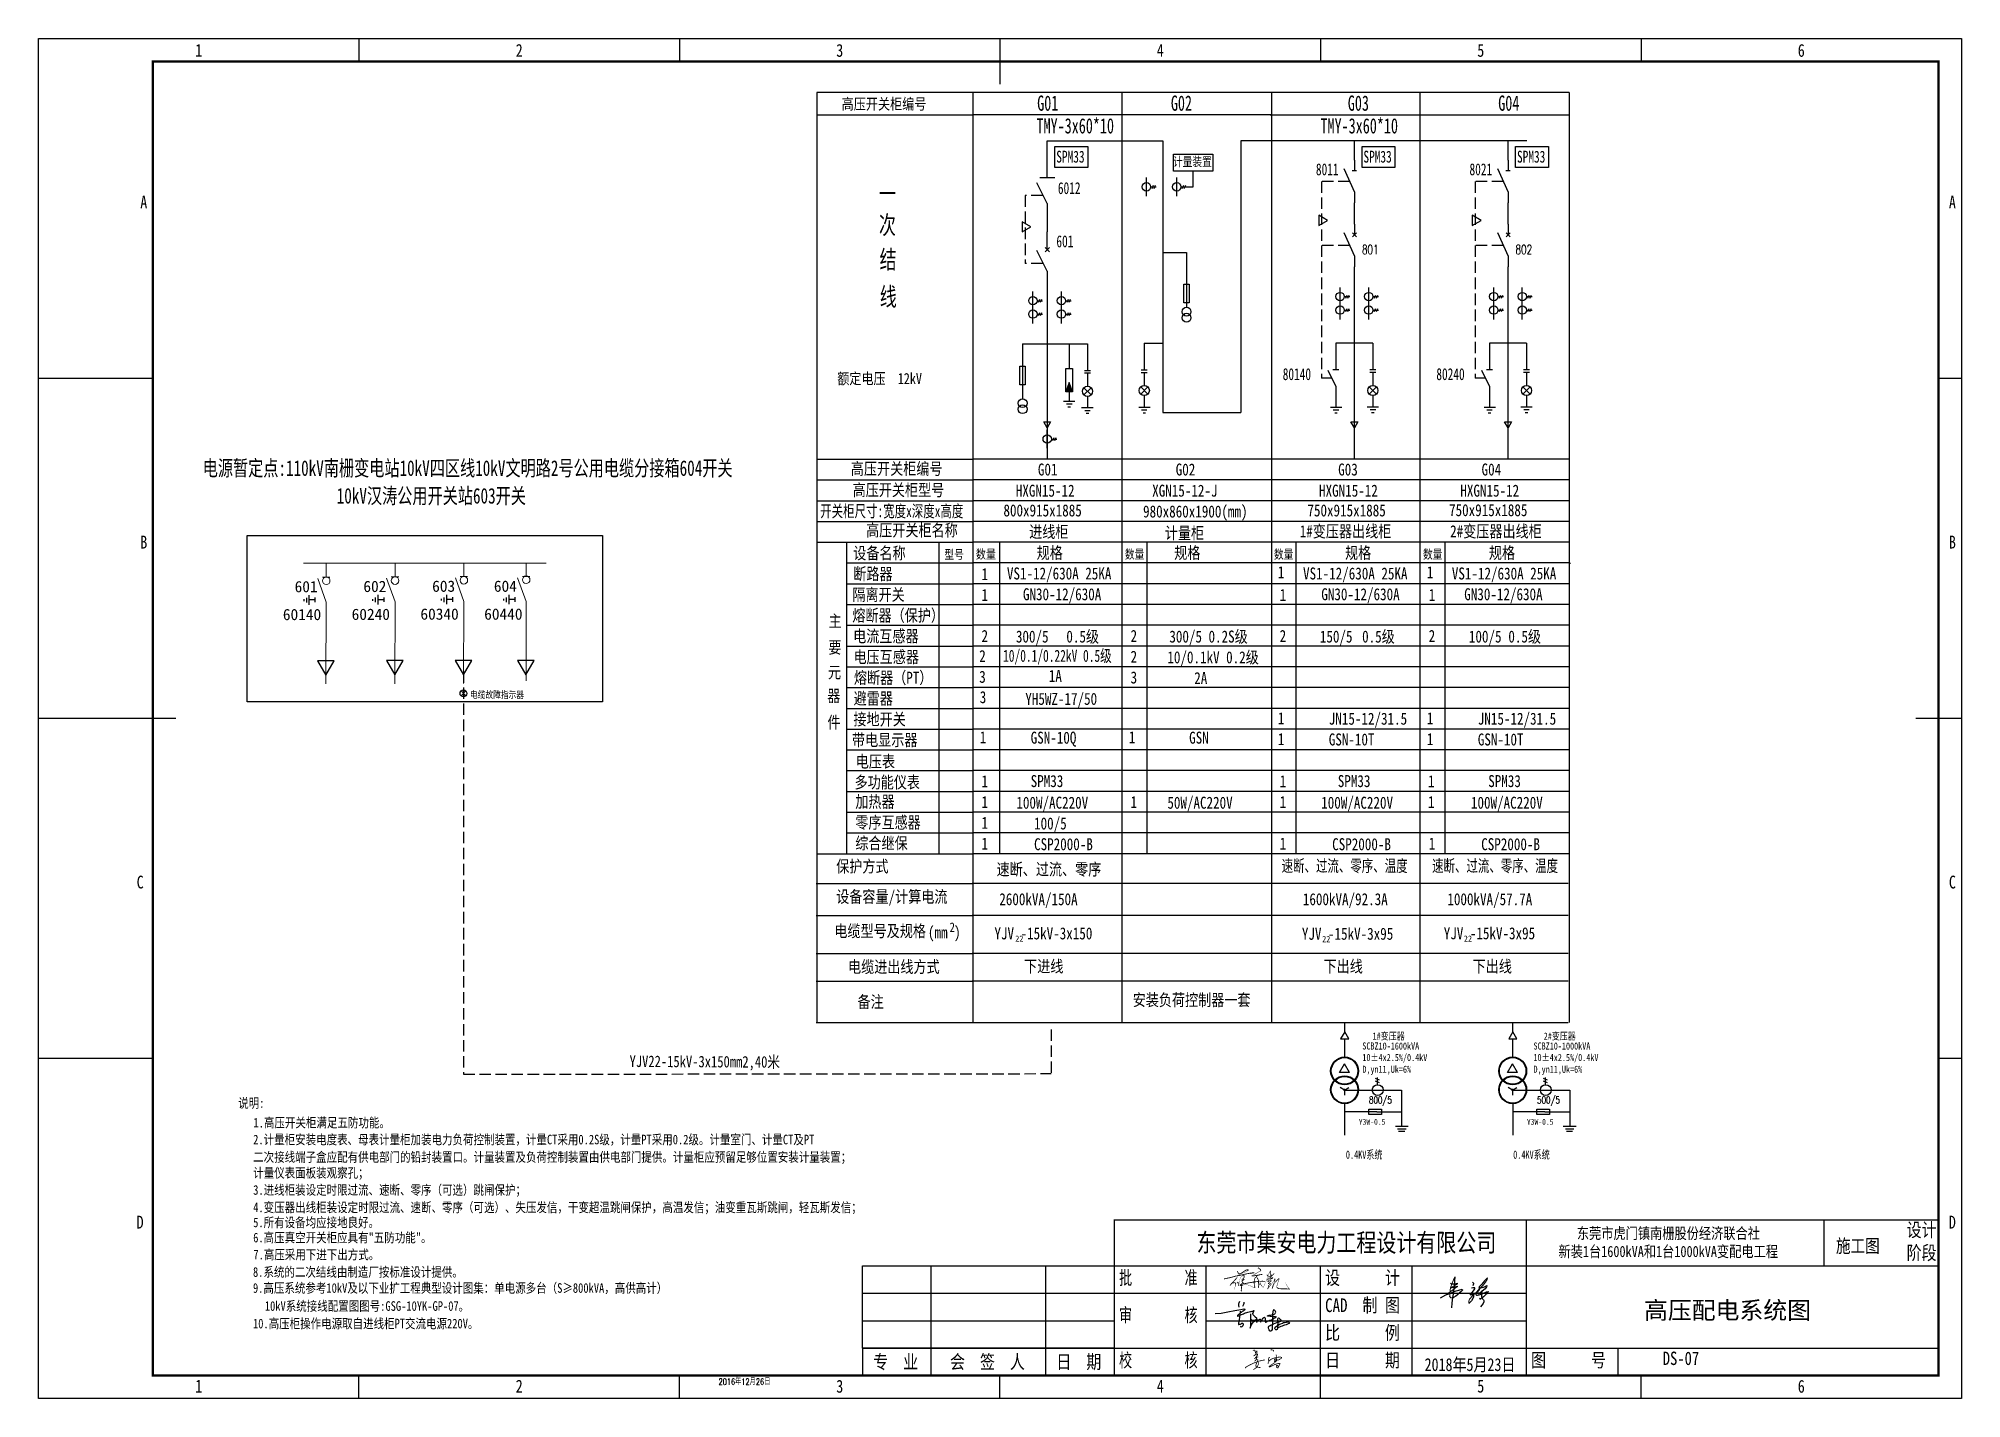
# Model space of a CAD drawing. Extents: x -700117 to -483644, y 1301776 to 1331476.
# Drawn here: x -700117 to -658117, y 1301776 to 1331476 of the extents above; entities that cross this region are included whole.
import ezdxf
from ezdxf.enums import TextEntityAlignment as Align

# ---------------------------------------------------------------- set-up
doc = ezdxf.new("R2010")
doc.units = 0
doc.header["$LTSCALE"] = 1000
doc.linetypes.add('CONTINOUS', pattern=[0])
doc.linetypes.add('DASH', pattern=[0.35, 0.25, -0.1])
doc.layers.get('0').update_dxf_attribs({"linetype": 'CONTINUOUS'})
for name, color, linetype in [('01', 7, 'CONTINUOUS'), ('2', 2, 'CONTINUOUS'), ('DT1', 3, 'CONTINUOUS'), ('TK', 5, 'CONTINUOUS'), ('内框', 3, 'CONTINUOUS'), ('图框TEXT', 30, 'CONTINUOUS'), ('图签', 7, 'CONTINUOUS'), ('外框', 2, 'CONTINUOUS')]:
    doc.layers.add(name, color=color, linetype=linetype)
doc.styles.add('_TEL_DIM', font='SIMPLEX', dxfattribs={"width": 0.8, "height": 3.5, "bigfont": 'HZTXT'})
doc.styles.add('LYD1', font='romans.shx', dxfattribs={"width": 0.75, "bigfont": 'dxt.shx'})
doc.styles.add('LYD2', font='', dxfattribs={"width": 0.75})
doc.styles.add('TXT', font='simplex.shx', dxfattribs={"bigfont": '工程汉字.shx'})
doc.styles.add('仿宋', font='仿宋_GB2312.ttf', dxfattribs={"width": 0.67})
doc.styles.add('宋体', font='', dxfattribs={"width": 0.8, "height": 3.8})
doc.styles.add('宋体1', font='', dxfattribs={"width": 0.7})
doc.styles.add('宋体2', font='', dxfattribs={"width": 0.8, "height": 7})
doc.styles.add('新宋体', font='')
doc.styles.get('LYD2').set_extended_font_data('SimSun')
doc.styles.get('宋体').set_extended_font_data('SimSun')
doc.styles.get('宋体1').set_extended_font_data('SimSun')
doc.styles.get('宋体2').set_extended_font_data('SimSun')
doc.styles.get('新宋体').set_extended_font_data('SimSun')

msp = doc.modelspace()

# ---------------------------------------------------------------- texts
at = {"color": 7}
for s, height, style, width, p in [('高压开关柜编号', 242.55, 'LYD2', 0.8, (-682576.5, 1329924.5)), ('G01', 332.54, '仿宋', 0.68, (-678305.1, 1329898)), ('G02', 332.54, '仿宋', 0.68, (-675386, 1329898)), ('G03', 332.54, '仿宋', 0.68, (-671521.3, 1329898)), ('G04', 332.54, '仿宋', 0.68, (-668236.2, 1329898)), ('TMY-3x60*10', 332.54, '仿宋', 0.68, (-678320, 1329402)), ('TMY-3x60*10', 332.54, '仿宋', 0.68, (-672117.9, 1329402)), ('SPM33', 259.87, '宋体', 0.7, (-677888.9, 1328764.9, 0)), ('计量装置', 194.04, 'LYD2', 0.8, (-675339.7, 1328686.6, 0)), ('SPM33', 259.87, '宋体', 0.7, (-671180.7, 1328764.9, 0)), ('SPM33', 259.87, '宋体', 0.7, (-667826.4, 1328764.8, 0)), ('8011', 259.87, '宋体', 0.7, (-672218, 1328488.3)), ('8021', 259.87, '宋体', 0.7, (-668863.7, 1328488.3)), ('一 ', 403.08, '仿宋', 0.67, (-681759, 1327885)), ('6012', 259.87, '宋体', 0.7, (-677853.6, 1328078.8)), ('次', 403.1, '仿宋', 0.67, (-681760, 1327202.7)), ('结', 403.1, '仿宋', 0.67, (-681746.8, 1326448.3)), ('601', 259.87, '宋体', 0.7, (-677885.7, 1326916.5)), ('801', 201.54, 'LYD1', 0.7, (-671212.5, 1326766.5)), ('802', 201.54, 'LYD1', 0.7, (-667858.2, 1326766.5)), ('线', 403.1, '仿宋', 0.67, (-681742.7, 1325636)), ('80140', 259.87, '宋体', 0.7, (-672942.6, 1324016.2)), ('80240', 259.87, '宋体', 0.7, (-669588.2, 1324016.2)), ('额定电压  12kV', 242.55, 'LYD2', 0.8, (-682672.9, 1323928.3)), ('电源暂定点:110kV南栅变电站10kV四区线10kV文明路2号公用电缆分接箱604开关', 339.57, 'LYD2', 0.7143, (-696530.2, 1321924.9, -435.4)), ('高压开关柜编号', 262, '宋体', 0.8, (-682374.4, 1321950)), ('G01', 262, '宋体', 0.8, (-678289.4, 1321932.6)), ('G02', 262, '宋体', 0.8, (-675280, 1321932.6)), ('G03', 262, '宋体', 0.8, (-671731.1, 1321932.6)), ('G04', 262, '宋体', 0.8, (-668599.5, 1321932.6)), ('高压开关柜型号', 262, '宋体', 0.8, (-682335.9, 1321485.7)), ('10kV汉涛公用开关站603开关', 339.57, 'LYD2', 0.7143, (-693603.9, 1321320, -435.4)), ('开关柜尺寸:宽度x深度x高度', 262.001, '宋体', 0.7, (-683043.7, 1321024.2)), ('HXGN15-12', 262, '宋体', 0.8, (-678772, 1321470.5)), ('XGN15-12-J', 262, '宋体', 0.8, (-675793.8, 1321470.5)), ('HXGN15-12', 262, '宋体', 0.8, (-672149.3, 1321470.5)), ('HXGN15-12', 262, '宋体', 0.8, (-669063, 1321470.5)), ('高压开关柜名称', 262, '宋体', 0.8, (-682041.7, 1320606)), ('800x915x1885', 262.001, '宋体', 0.8, (-679042.1, 1321039.1, 0)), ('980x860x1900(mm)', 262.001, '宋体', 0.8, (-675993, 1321015.8, 0)), ('750x915x1885', 262.001, '宋体', 0.8, (-672403.3, 1321039.1, 0)), ('750x915x1885', 262.001, '宋体', 0.8, (-669309.9, 1321044.7, 0)), ('进线柜', 262, '宋体', 0.8, (-678480.6, 1320572.2)), ('计量柜', 262, '宋体', 0.8, (-675517.4, 1320546)), ('1#变压器出线柜', 262, '宋体', 0.8, (-672571.6, 1320584)), ('2#变压器出线柜', 262, '宋体', 0.8, (-669286, 1320584)), ('设备名称', 262, '宋体', 0.8, (-682322.3, 1320106.9)), ('型号', 194.04, 'LYD2', 0.8, (-680329.5, 1320106.9)), ('数量', 201.54, '宋体', 0.8, (-679645, 1320113.3)), ('规格', 262, '宋体', 0.8, (-678317.5, 1320113.3)), ('数量', 194.04, '宋体', 0.8, (-676389.6, 1320113.3)), ('规格', 262, '宋体', 0.8, (-675312, 1320113.3)), ('数量', 194.04, '宋体', 0.8, (-673134.2, 1320113.2)), ('规格', 262, '宋体', 0.8, (-671582.6, 1320113.2)), ('数量', 194.04, '宋体', 0.8, (-669879.2, 1320113.2)), ('规格', 262, '宋体', 0.8, (-668439.7, 1320113.2)), ('断路器', 262, '宋体', 0.8, (-682322.3, 1319653.4)), ('1', 262, '宋体', 0.8, (-679520.9, 1319647.1)), ('VS1-12/630A 25KA', 262.001, '宋体', 0.8, (-678966.2, 1319661.5)), ('1', 262, '宋体', 0.8, (-673049.5, 1319690.2)), ('VS1-12/630A 25KA', 262.001, '宋体', 0.8, (-672499.1, 1319661.5)), ('1', 262, '宋体', 0.8, (-669794.5, 1319690.2)), ('VS1-12/630A 25KA', 262.001, '宋体', 0.8, (-669249.4, 1319661.5)), ('隔离开关', 262, '宋体', 0.8, (-682342.4, 1319200)), ('1', 262, '宋体', 0.8, (-679520.9, 1319193.6)), ('GN30-12/630A', 262.001, '宋体', 0.8, (-678616.2, 1319208.1)), ('1', 262, '宋体', 0.8, (-673010.3, 1319193.6)), ('GN30-12/630A', 262.001, '宋体', 0.8, (-672100, 1319208.1)), ('1', 262, '宋体', 0.8, (-669755.2, 1319193.6)), ('GN30-12/630A', 262.001, '宋体', 0.8, (-668978, 1319208.1)), ('主', 262, '宋体', 0.8, (-682861.8, 1318624.8)), ('熔断器（保护）', 262, '宋体', 0.8, (-682342.4, 1318746.5)), ('电流互感器', 262, '宋体', 0.8, (-682324, 1318293)), ('2', 262, '宋体', 0.8, (-679521, 1318298.2)), ('300/5', 262, '宋体', 0.8, (-678770, 1318284.5)), ('   0.5级 ', 262, '宋体', 0.8, (-678096.1, 1318284.5)), ('2', 262, '宋体', 0.8, (-676265.6, 1318298.2)), ('300/5 0.2S级', 262.001, '宋体', 0.8, (-675418.8, 1318284.5)), ('2', 262, '宋体', 0.8, (-673010.2, 1318298.1)), ('  150/5 ', 262, '宋体', 0.8, (-672417.1, 1318284.5)), ('   0.5级 ', 262, '宋体', 0.8, (-671636.7, 1318284.5)), ('2', 262, '宋体', 0.8, (-669755.2, 1318298.1)), ('  100/5 ', 262, '宋体', 0.8, (-669162.1, 1318284.5)), ('   0.5级 ', 262, '宋体', 0.8, (-668442.8, 1318284.5)), ('要', 262, '宋体', 0.8, (-682865.6, 1318046.7)), ('电压互感器', 262, '宋体', 0.8, (-682316.3, 1317839.6)), ('2', 262, '宋体', 0.8, (-679571.1, 1317858.8)), ('10/0.1/0.22kV 0.5级', 262.001, '宋体', 0.7, (-679050.6, 1317864.7)), ('2', 262, '宋体', 0.8, (-676265.6, 1317844.7)), ('10/0.1kV 0.2级 ', 262.001, '宋体', 0.8, (-675462.1, 1317831)), ('元', 262, '宋体', 0.8, (-682873.2, 1317503.6)), ('熔断器（PT）', 262, '宋体', 0.8, (-682308, 1317386.1)), ('3', 262, '宋体', 0.8, (-679571.1, 1317405.3)), ('1A', 262, '宋体', 0.8, (-678051.7, 1317426.6, 0)), ('3', 262, '宋体', 0.8, (-676265.6, 1317391.2)), ('2A', 262, '宋体', 0.8, (-674875.2, 1317377.6)), ('器', 262, '宋体', 0.8, (-682892.1, 1316990.3)), ('避雷器', 262, '宋体', 0.8, (-682314.8, 1316932.7)), ('3', 262, '宋体', 0.8, (-679560.1, 1316961.6)), ('YH5WZ-17/50', 262.001, '宋体', 0.8, (-678564.8, 1316924.1)), ('件', 262, '宋体', 0.8, (-682884.5, 1316412.2)), ('接地开关', 262, '宋体', 0.8, (-682318.3, 1316479.2)), ('1', 262, '宋体', 0.8, (-673049.4, 1316498.4)), ('JN15-12/31.5', 262.001, '宋体', 0.8, (-671936.9, 1316491)), ('1', 262, '宋体', 0.8, (-669794.4, 1316498.4)), ('JN15-12/31.5', 262.001, '宋体', 0.8, (-668681.9, 1316491)), ('带电显示器', 262, '宋体', 0.8, (-682349.1, 1316027.7)), ('1', 262, '宋体', 0.8, (-679560.1, 1316083.8)), ('GSN-10Q', 262, '宋体', 0.8, (-678447.6, 1316076.4)), ('1', 262, '宋体', 0.8, (-676304.7, 1316083.8)), ('GSN', 262, '宋体', 0.8, (-674986.5, 1316076.4)), ('1', 262, '宋体', 0.8, (-673049.4, 1316045)), ('GSN-10T', 262, '宋体', 0.8, (-671936.9, 1316037.6)), ('1', 262, '宋体', 0.8, (-669794.4, 1316045)), ('GSN-10T', 262, '宋体', 0.8, (-668681.9, 1316037.6)), ('电压表', 262, '宋体', 0.8, (-682267.6, 1315556.6)), ('多功能仪表', 262, '宋体', 0.8, (-682294.5, 1315103.1)), ('1', 262, '宋体', 0.8, (-679521, 1315123.9)), ('SPM33', 262, '宋体', 0.8, (-678447.6, 1315128.5)), ('1', 262, '宋体', 0.8, (-673010.4, 1315123.9)), ('SPM33', 262, '宋体', 0.8, (-671739.8, 1315128.5)), ('1', 262, '宋体', 0.8, (-669770.5, 1315123.9)), ('SPM33', 262, '宋体', 0.8, (-668454.3, 1315128.5)), ('加热器', 262, '宋体', 0.8, (-682277.1, 1314679.1)), ('1', 262, '宋体', 0.8, (-679521, 1314670.5)), ('100W/AC220V', 262.001, '宋体', 0.8, (-678759.9, 1314656.8)), ('1', 262, '宋体', 0.8, (-676265.6, 1314670.5)), ('50W/AC220V', 262, '宋体', 0.8, (-675462.1, 1314656.8)), ('1', 262, '宋体', 0.8, (-673010.4, 1314670.5)), ('100W/AC220V', 262.001, '宋体', 0.8, (-672102.3, 1314656.8)), ('1', 262, '宋体', 0.8, (-669770.5, 1314670.4)), ('100W/AC220V', 262.001, '宋体', 0.8, (-668831.9, 1314656.8)), ('零序互感器', 262, '宋体', 0.8, (-682277.1, 1314225.6)), ('1', 262, '宋体', 0.8, (-679521, 1314217)), ('100/5', 262, '宋体', 0.8, (-678373.4, 1314203.3)), ('综合继保', 262, '宋体', 0.8, (-682277.1, 1313772.1)), ('1', 262, '宋体', 0.8, (-679521, 1313763.5)), ('CSP2000-B', 262, '宋体', 0.8, (-678373.4, 1313749.9)), ('1', 262, '宋体', 0.8, (-673010.2, 1313763.5)), ('CSP2000-B', 262, '宋体', 0.8, (-671862.6, 1313749.8)), ('1', 262, '宋体', 0.8, (-669755.2, 1313763.5)), ('CSP2000-B', 262, '宋体', 0.8, (-668607.6, 1313749.8)), ('保护方式', 262, '宋体', 0.8, (-682694.2, 1313268.6)), ('速断、过流、零序', 262, '宋体', 0.8, (-679191.9, 1313202.4)), ('速断、过流、零序、温度', 262.001, '宋体', 0.7, (-672967.6, 1313278.2)), ('速断、过流、零序、温度', 262.001, '宋体', 0.7, (-669681.6, 1313278.2)), ('设备容量/计算电流', 262, '宋体', 0.8, (-682694.2, 1312604.7)), ('2600kVA/150A', 262.001, '宋体', 0.8, (-679133.3, 1312549)), ('1600kVA/92.3A', 262.001, '宋体', 0.8, (-672503.1, 1312549)), ('1000kVA/57.7A', 262.001, '宋体', 0.8, (-669346.7, 1312549)), ('电缆型号及规格', 262, '宋体', 0.8, (-682735.2, 1311855.2)), ('(mm )', 262, '宋体', 0.8, (-680691.4, 1311825.5)), ('2', 209.6, '宋体', 0.8, (-680216.8, 1311963.3)), ('YJV -15kV-3x150', 262.001, '宋体', 0.8, (-679239.2, 1311802.7)), ('22', 136.46, '宋体', 0.8, (-678784.9, 1311749.6)), ('YJV -15kV-3x95', 262.001, '宋体', 0.8, (-672524.6, 1311794.7)), ('22', 136.46, '宋体', 0.8, (-672081.3, 1311741.7)), ('YJV -15kV-3x95', 262.001, '宋体', 0.8, (-669426.4, 1311804.3)), ('22', 136.46, '宋体', 0.8, (-668987.2, 1311751.3)), ('电缆进出线方式', 262, '宋体', 0.8, (-682436.5, 1311073.3)), ('下进线', 262, '宋体', 0.8, (-678591, 1311083.9)), ('下出线', 262, '宋体', 0.8, (-672050.2, 1311083.8)), ('下出线', 262, '宋体', 0.8, (-668795.3, 1311083.8)), ('备注', 262, '宋体', 0.8, (-682229.8, 1310308.5)), ('安装负荷控制器一套', 262, '宋体', 0.8, (-676219.8, 1310349.8)), ('1#变压器', 155.23, 'LYD2', 0.8, (-670980.1, 1309612, -1073.8)), ('2#变压器', 155.23, 'LYD2', 0.8, (-667242, 1309612, -1073.8)), ('SCBZ10-1600kVA', 155.232, 'LYD2', 0.8, (-671204.2, 1309396.7, -1073.8)), ('10%%P4x2.5%%%/0.4kV', 155.232, 'LYD2', 0.8, (-671204.2, 1309145.9, -1073.8)), ('SCBZ10-1000kVA', 155.232, 'LYD2', 0.8, (-667466.1, 1309396.7, -1073.8)), ('10%%P4x2.5%%%/0.4kV', 155.232, 'LYD2', 0.8, (-667466.1, 1309145.9, -1073.8)), ('D,yn11,Uk=6%%%', 155.232, 'LYD2', 0.8, (-671204.2, 1308889.3, -1073.8)), ('D,yn11,Uk=6%%%', 155.232, 'LYD2', 0.8, (-667466.1, 1308889.3, -1073.8)), ('800/5', 152.27, '_TEL_DIM', 0.752941, (-671059.1, 1308222.1, 0)), ('500/5', 152.27, '_TEL_DIM', 0.752941, (-667388.2, 1308222.1, 0)), ('Y3W-0.5', 126.97, 'LYD2', 0.8, (-671280.5, 1307754.6, -1342.3)), ('Y3W-0.5', 126.97, 'LYD2', 0.8, (-667609.6, 1307754.6, -1342.3)), ('0.4KV系统', 179.15, '宋体1', 0.7, (-671563.5, 1307011.7)), ('0.4KV系统', 179.15, '宋体1', 0.7, (-667909.7, 1307011.7))]:
    msp.add_text(s, height=height, rotation=0, dxfattribs=dict(at, style=style, width=width)).set_placement(p)
at = {"color": 7, "style": '新宋体'}
for s, p in [('601', (-694522.8, 1319383)), ('602', (-693020.9, 1319387.7)), ('603', (-691519, 1319392.5)), ('604', (-690171.2, 1319392.5)), ('60140', (-694779.4, 1318774)), ('60240', (-693277.5, 1318778.8)), ('60340', (-691775.6, 1318783.5)), ('60440', (-690382.5, 1318783.5))]:
    msp.add_text(s, height=246, rotation=0, dxfattribs=at).set_placement(p)
at = {"color": 7, "linetype": 'ByBlock', "style": '宋体', "width": 0.8}
for s, height, p in [('电缆故障指示器', 150.89, (-690694.9, 1317072.7)), (' YJV22-15kV-3x150mm2,40米', 251.476, (-687345.6, 1309017.1, 344.6))]:
    msp.add_text(s, height=height, rotation=359.72578, dxfattribs=at).set_placement(p)
at = {"color": 0, "width": 0.8}
for s, height, rotation, style, p in [('说明:', 210, 0, 'LYD2', (-695754.7, 1308124.2)), ('1.高压开关柜满足五防功能。', 210, 0, 'LYD2', (-695421.4, 1307695.9)), ('2.计量柜安装电度表、母表计量柜加装电力负荷控制装置，计量CT采用0.2S级，计量PT采用0.2级。计量室门、计量CT及PT', 210, 0, 'LYD2', (-695427.8, 1307326.8)), ('二次接线端子盒应配有供电部门的铅封装置口。计量装置及负荷控制装置由供电部门提供。计量柜应预留足够位置安装计量装置；', 210, 0, 'LYD2', (-695427.8, 1306944.7)), ('计量仪表面板装观察孔；', 210, 0, 'LYD2', (-695427.8, 1306599.5)), ('3.进线柜装设定时限过流、速断、零序（可选）跳闸保护；', 210, 0, 'LYD2', (-695427.8, 1306226.1)), ('4.变压器出线柜装设定时限过流、速断、零序（可选）、失压发信，干变超温跳闸保护，高温发信；油变重瓦斯跳闸，轻瓦斯发信；', 210, 0, 'LYD2', (-695427.8, 1305845.9)), ('5.所有设备均应接地良好。', 210, 0, 'LYD2', (-695427.8, 1305517.7)), ('6.高压真空开关柜应具有"五防功能"。', 210, 0, 'LYD2', (-695427.8, 1305186.5)), ('东莞市虎门镇南栅股份经济联合社', 244.33, 359.99989, '宋体', (-666519.4, 1305262.9)), ('7.高压采用下进下出方式。', 210, 0, 'LYD2', (-695423.9, 1304814.4)), ('新装1台1600kVA和1台1000kVA变配电工程', 244.33, 359.99989, '宋体', (-666919.7, 1304866)), ('8.系统的二次结线由制造厂按标准设计提供。', 210, 0, 'LYD2', (-695432.5, 1304434.4)), ('9.高压系统参考10kV及以下业扩工程典型设计图集：单电源多台（S≥800kVA，高供高计）', 210, 0, 'LYD2', (-695432.5, 1304084.9)), (' 10kV系统接线配置图图号:GSG-10YK-GP-07。', 210, 0, 'LYD2', (-695287.9, 1303691.3)), ('10.高压柜操作电源取自进线柜PT交流电源220V。', 210, 0, 'LYD2', (-695432.5, 1303308.6)), ('DS-07', 292.31, 0, '宋体', (-664643.1, 1302507.9))]:
    msp.add_text(s, height=height, rotation=rotation, dxfattribs=dict(at, style=style)).set_placement(p)
at = {"color": 0, "style": '宋体', "width": 0.8}
msp.add_text('施工图', height=292.31, rotation=0, dxfattribs=at).set_placement((-660382.8, 1304963.1), align=Align.CENTER)
at = {"color": 0, "style": '宋体'}
msp.add_text('高压配电系统图', height=381.86, rotation=0, dxfattribs=at).set_placement((-663228.2, 1303513.1), align=Align.CENTER)
at = {"layer": 'DT1', "color": 0, "style": 'TXT', "width": 0.75}
msp.add_text('2016年12月26日', height=140.285, rotation=0, dxfattribs=at).set_placement((-685263.3, 1302073.4))
at = {"layer": '图框TEXT', "style": '宋体1', "width": 0.8}
msp.add_text('2018年5月23日', height=280, rotation=0, dxfattribs=at).set_placement((-669844.3, 1302377))

# ---------------------------------------------------------------- blocks, each defined once
blk = doc.blocks.new('集安会签栏')
at = {"layer": '内框', "const_width": 30}
blk.add_lwpolyline([(0, 0), (-5500, 0), (-5500, 600), (0, 600), (0, 0)], close=True, dxfattribs=at)
at = {"layer": '图签'}
for p, q in [((-5500, 2400), (0, 2400)), ((-5500, 600), (-5500, 2400)), ((-4000, 0), (-4000, 2400)), ((-1500, 0), (-1500, 2400)), ((0, 600), (0, 2400)), ((-5500, 1800), (0, 1800)), ((-5500, 1200), (0, 1200))]:
    blk.add_line(p, q, dxfattribs=at)
at = {"layer": '图框TEXT', "style": '宋体2', "width": 0.8}
for s, p in [('专  业', (-5269, 152)), ('会  签  人', (-3592, 152)), ('日  期', (-1269, 152))]:
    blk.add_text(s, height=300, dxfattribs=at).set_placement(p)
blk = doc.blocks.new('集安图标')
at = {"layer": '内框', "const_width": 30}
blk.add_lwpolyline([(0, 3400), (-18000, 3400), (-18000, 0), (0, 0), (0, 3400)], dxfattribs=at)
at = {"layer": '图签'}
for p, q in [((-9000, 0), (-9000, 3400)), ((-2500, 2400), (-2500, 3400)), ((-18000, 2400), (0, 2400)), ((-16000, 0), (-16000, 2400)), ((-13500, 0), (-13500, 2400)), ((-11500, 0), (-11500, 2400)), ((-18000, 1800), (-9000, 1800)), ((-16000, 1200), (-9000, 1200)), ((-18000, 600), (0, 600)), ((-7000, 0), (-7000, 600))]:
    blk.add_line(p, q, dxfattribs=at)
at = {"layer": '图框TEXT', "style": '宋体2'}
for s, width, p in [('设计', 0.8, (-700, 3033)), ('阶段', 0.8, (-700, 2533)), ('批        准', 0.7, (-17900, 1988)), ('设      计', 0.8, (-13400, 1988)), ('CAD  制 图', 0.8, (-13400, 1388)), ('审        核', 0.7, (-17900, 1173)), ('比      例', 0.8, (-13400, 788)), ('校        核', 0.7, (-17900, 188)), ('日      期', 0.8, (-13400, 188)), ('图      号', 0.8, (-8900, 188))]:
    blk.add_text(s, height=300, dxfattribs=dict(at, width=width)).set_placement(p)
at = {"layer": '图框TEXT', "style": '宋体2', "width": 0.8}
blk.add_text('东莞市集安电力工程设计有限公司', height=400, dxfattribs=at).set_placement((-12935, 2705), align=Align.CENTER)
blk = doc.blocks.new('集安A3图框')
at = {"layer": 'TK'}
for p, q in [((-35000, 29700), (-35000, 29200)), ((-28000, 29700), (-28000, 29200)), ((-21000, 29700), (-21000, 28700)), ((-14000, 29700), (-14000, 29200)), ((-7000, 29700), (-7000, 29200)), ((-39500, 22275), (-42000, 22275)), ((0, 22275), (-500, 22275)), ((-39000, 14850), (-42000, 14850)), ((0, 14850), (-1000, 14850)), ((-39500, 7425), (-42000, 7425)), ((0, 7425), (-500, 7425)), ((-500, 3900), (-500, 500)), ((-35000, 0), (-35000, 500)), ((-28000, 0), (-28000, 500)), ((-24000, 500), (-500, 500)), ((-21000, 0), (-21000, 500)), ((-14000, 0), (-14000, 500)), ((-7000, 0), (-7000, 500))]:
    blk.add_line(p, q, dxfattribs=at)
at = {"layer": '内框', "const_width": 50, "flags": 128}
blk.add_lwpolyline([(-39500, 500), (-39500, 29200), (-500, 29200), (-500, 500)], close=True, dxfattribs=at)
at = {"layer": '外框', "flags": 128}
blk.add_lwpolyline([(-42000, 0), (-42000, 29700), (0, 29700), (0, 0)], close=True, dxfattribs=at)
for name, p in [('集安图标', (-500, 500)), ('集安会签栏', (-18500, 500))]:
    blk.add_blockref(name, p)
at = {"layer": 'TK', "style": '宋体', "width": 0.8}
for s, p in [('1', (-38500, 29300)), ('2', (-31500, 29300)), ('3', (-24500, 29300)), ('4', (-17500, 29300)), ('5', (-10500, 29300)), ('6', (-3500, 29300)), ('A', (-39700, 25988)), ('A', (-200, 25988)), ('B', (-39700, 18562)), ('B', (-200, 18562)), ('C', (-39779, 11138)), ('C', (-200, 11138)), ('D', (-39780, 3712)), ('D', (-200, 3712)), ('1', (-38500, 131)), ('2', (-31500, 131)), ('3', (-24500, 128)), ('4', (-17500, 131)), ('5', (-10500, 131)), ('6', (-3500, 128))]:
    blk.add_text(s, height=280, dxfattribs=at).set_placement(p, align=Align.CENTER)
blk = doc.blocks.new('123566')
at = {"color": 7, "lineweight": 30}
for p, q in [((96.5, 103.4), (96.4, 101.1)), ((96.4, 101.1), (96.5, 99.2)), ((97.2, 105.5), (96.5, 103.4)), ((96.5, 99.2), (96.6, 96.1)), ((96.6, 96.1), (97.6, 88.9)), ((100.9, 112.2), (97.2, 105.5)), ((105.6, 79.4), (118.5, 81.7)), ((117, 100.8), (112.5, 91.9)), ((118.3, 104.6), (117, 100.8)), ((118, 110.2), (118.3, 104.6)), ((118.5, 81.7), (122.9, 81.1)), ((122.9, 81.1), (123.4, 79.9)), ((-0.8, 62.3), (23.7, 64.7)), ((23.7, 64.7), (52, 69.6)), ((52, 69.6), (81.5, 75.2)), ((81.5, 75.2), (105.6, 79.4)), ((92.4, 55.2), (91.6, 53.3)), ((91.6, 53.3), (91.9, 51.7)), ((91.9, 51.7), (93.6, 51.3)), ((96.8, 58.4), (92.4, 55.2)), ((93.6, 51.3), (101.8, 55)), ((96.2, 23.1), (95.9, 18.9)), ((95.9, 18.9), (96.4, 17.1)), ((99.1, 36), (96.2, 23.1)), ((96.4, 17.1), (97.3, 16.8)), ((99.1, 60.3), (96.8, 58.4)), ((97.3, 16.8), (102.5, 18.1)), ((101.9, 62.7), (99.1, 60.3)), ((100.4, 47.1), (99.1, 36)), ((101.9, 57.9), (100.4, 47.1)), ((101.8, 55), (105.1, 57)), ((103.3, 72.1), (101.9, 57.9)), ((104.1, 65), (101.9, 62.7)), ((102.5, 18.1), (104.6, 18.7)), ((106.9, 67.3), (104.1, 65)), ((104.6, 18.7), (107.9, 20.6)), ((105.8, 8.5), (104.8, 10.8)), ((105.1, 57), (108.9, 58.8)), ((106.4, 6.8), (105.8, 8.5)), ((107.1, 6.4), (106.4, 6.8)), ((109.1, 69.1), (106.9, 67.3)), ((110.6, 8.1), (107.1, 6.4)), ((107.9, 20.6), (109.6, 22.3)), ((108.9, 58.8), (112.9, 60.7)), ((111.5, 70.7), (109.1, 69.1)), ((109.6, 22.3), (110.8, 22.7)), ((114.6, 11.8), (110.6, 8.1)), ((110.8, 22.7), (113.3, 22.3)), ((115.4, 73.1), (111.5, 70.7)), ((112.9, 60.7), (116.6, 62.1)), ((113.3, 22.3), (115.2, 20.4)), ((116, 15.2), (114.6, 11.8)), ((115.2, 20.4), (116.3, 17.5)), ((119.4, 75.7), (115.4, 73.1)), ((116.3, 17.5), (116, 15.2)), ((116.6, 62.1), (121.3, 63.8)), ((121.7, 77.2), (119.4, 75.7)), ((121.3, 63.8), (125.4, 65.1)), ((122.9, 78.9), (121.7, 77.2)), ((123.4, 79.9), (122.9, 78.9)), ((125.4, 65.1), (130.9, 66.9)), ((130.9, 66.9), (135.3, 67.9)), ((135.3, 67.9), (140.1, 69.2)), ((140.1, 69.2), (145.6, 70.7)), ((145.7, 14.6), (145.3, 1.4)), ((145.3, 1.4), (149.5, 14.1)), ((145.6, 70.7), (149.6, 71.7)), ((146.1, 55.8), (145.7, 24.2)), ((145.7, 24.2), (145.7, 14.6)), ((145.9, 61.8), (146.1, 55.8)), ((147.4, 39.9), (146.9, 40.2)), ((148.6, 38.7), (147.4, 39.9)), ((149.6, 38.2), (148.6, 38.7)), ((149.5, 14.1), (154, 22.8)), ((149.6, 71.7), (153.1, 72.2)), ((150.8, 36.8), (149.6, 38.2)), ((152.2, 35.2), (150.8, 36.8)), ((154.2, 34.1), (152.2, 35.2)), ((153.1, 72.2), (156.2, 73.1)), ((154, 22.8), (158.8, 28.3)), ((158.3, 33.2), (154.2, 34.1)), ((156.6, 66.6), (154.7, 62.8)), ((154.7, 62.8), (154.8, 61.6)), ((154.8, 61.6), (155.8, 59.5)), ((155.8, 59.5), (157.3, 57.3)), ((156.2, 73.1), (158.6, 74.3)), ((158.5, 70.6), (156.6, 66.6)), ((157.3, 57.3), (159.7, 54.9)), ((162.3, 33.2), (158.3, 33.2)), ((160.4, 73.8), (158.5, 70.6)), ((158.6, 74.3), (160.1, 74.8)), ((158.8, 28.3), (163.3, 31.7)), ((159.7, 54.9), (163.2, 51.7)), ((160.1, 74.8), (160.9, 75.1)), ((160.4, 73.8), (161.1, 75)), ((161, 75.1), (160.9, 75.1)), ((161.1, 75.1), (161, 75.1)), ((161.1, 75), (161.1, 75.1)), ((169, 36.5), (162.3, 33.2)), ((163.2, 51.7), (166.2, 48.4)), ((163.3, 31.7), (168.5, 34.1)), ((166.2, 48.4), (170.5, 44.3)), ((168.5, 34.1), (171.7, 35.6)), ((171.2, 39.5), (169, 36.5)), ((170.5, 44.3), (171.4, 41.7)), ((171.4, 41.7), (171.2, 39.5)), ((172.9, 28.6), (171.5, 25.4)), ((171.5, 25.4), (172.7, 26.8)), ((171.7, 35.6), (173.8, 36.8)), ((172.7, 26.8), (175.4, 30.9)), ((174.3, 31.5), (172.9, 28.6)), ((173.8, 36.8), (174.4, 37.1)), ((175.3, 34.3), (174.3, 31.5)), ((174.4, 37.1), (175.5, 37.2)), ((174.4, 37.1), (174.4, 37.1)), ((175.9, 35.3), (175.3, 34.3)), ((175.4, 30.9), (179, 34.9)), ((175.5, 37.2), (176, 36.8)), ((175.5, 37.2), (175.5, 37.2)), ((175.5, 37.2), (175.5, 37.2)), ((176, 35.9), (175.9, 35.3)), ((175.9, 35.3), (175.9, 35.3)), ((176, 36.8), (176, 35.9)), ((176, 36.8), (176, 36.8)), ((176, 35.9), (176, 35.9)), ((179, 34.9), (182.2, 38.5)), ((182.2, 38.5), (184.8, 39.5)), ((184.8, 39.5), (186.3, 39.5)), ((186.3, 39.5), (188.1, 38)), ((188.1, 38), (189, 36.1)), ((189.4, 33), (188.1, 28.5)), ((188.1, 28), (188.7, 28.8)), ((188.1, 28.5), (188.1, 28)), ((188.7, 28.8), (190.3, 31.7)), ((189, 36.1), (189.4, 33)), ((190.3, 31.7), (192.3, 34.3)), ((192.3, 34.3), (192.4, 35.1)), ((192.4, 35.1), (194.2, 37)), ((194.2, 37), (195.8, 39.3)), ((195.8, 39.3), (198.9, 43.2)), ((198.9, 43.2), (199.9, 44.6)), ((199.9, 44.6), (202.1, 46.3)), ((202.1, 46.3), (203.9, 47.1)), ((203.9, 47.1), (205.5, 45.8)), ((205.5, 45.8), (206.7, 42.7)), ((206.7, 42.7), (207, 38.7)), ((207, 35.1), (206.7, 32.5)), ((206.7, 32.5), (206.8, 29)), ((206.8, 29), (208.1, 27)), ((207, 38.7), (207, 35.1)), ((208.1, 27), (210.4, 27.3)), ((210.4, 27.3), (213.6, 29.1)), ((213.6, 29.1), (216.7, 30.9)), ((216.7, 30.9), (226.6, 35.4)), ((216.8, 53.4), (219.2, 54.5)), ((217, 52.1), (216.8, 53.4)), ((222.4, 51.2), (217, 52.1)), ((219.2, 54.5), (223.5, 55.7)), ((220.8, 6.7), (221.9, 9.8)), ((221, 2.8), (220.8, 6.7)), ((222.6, -2.3), (221, 2.8)), ((221.9, 9.8), (228.2, 13.4)), ((228.3, 50.3), (222.4, 51.2)), ((223.5, 55.7), (227.9, 56.4)), ((226.6, 35.4), (232.8, 37.2)), ((227.9, 56.4), (233.9, 57.2)), ((228.2, 13.4), (232.6, 15.4)), ((231.3, 50.3), (228.3, 50.3)), ((239.9, 49.6), (231.3, 50.3)), ((232.6, 15.4), (237.7, 17.8)), ((232.8, 37.2), (241.1, 41)), ((233.9, 57.2), (237.7, 57.9)), ((236.4, 3.8), (235.5, -3.1)), ((236.6, 11.3), (236.4, 3.8)), ((237.1, 17.6), (236.6, 11.3)), ((237.7, 34), (237.1, 17.6)), ((237.7, 57.9), (241.5, 59)), ((238, 46.8), (237.7, 34)), ((237.7, 17.8), (242.2, 20.2)), ((239, 68.1), (237.9, 61)), ((237.9, 61), (238, 54.3)), ((238, 54.3), (238, 46.8)), ((239.3, 71.5), (239, 68.1)), ((239.9, 74.2), (239.3, 71.5)), ((241, 76.6), (239.9, 74.2)), ((242.4, 49.6), (239.9, 49.6)), ((243.1, 77.7), (241, 76.6)), ((241.1, 41), (244.6, 43)), ((241.5, 59), (246.6, 61.7)), ((242.2, 20.2), (248.9, 23.2)), ((246.8, 49.6), (242.4, 49.6)), ((245.7, 76.9), (243.1, 77.7)), ((244.6, 43), (248.2, 45)), ((246.9, 75.7), (245.7, 76.9)), ((246.6, 61.7), (248.9, 63.9)), ((246.6, 3.8), (248.7, 6.7)), ((246.7, 0.2), (246.6, 3.8)), ((248.6, -2.9), (246.7, 0.2)), ((249.8, 49.7), (246.8, 49.6)), ((248.2, 74), (246.9, 75.7)), ((250.6, 71.1), (248.2, 74)), ((248.2, 45), (250.6, 46.3)), ((248.7, 6.7), (254.4, 10.4)), ((248.9, 63.9), (250.7, 65.5)), ((248.9, 23.2), (254.9, 25.4)), ((251.8, 49.9), (249.8, 49.7)), ((251.7, 68.4), (250.6, 71.1)), ((250.6, 46.3), (253.3, 48.1)), ((250.7, 65.5), (251.7, 68.4)), ((253.5, 49.4), (251.8, 49.9)), ((253.3, 48.1), (253.5, 49.4)), ((254.4, 10.4), (261.1, 14.5)), ((254.9, 25.4), (260, 26.7)), ((258.5, 0.4), (257.6, -3.6)), ((258.9, 5.1), (258.5, 0.4)), ((258.9, 39.2), (258.7, 33.8)), ((258.7, 33.8), (258.7, 30.7)), ((258.7, 30.7), (259.3, 26.7)), ((258.9, 14.2), (258.7, 9.8)), ((258.7, 9.8), (258.9, 5.1)), ((259.8, 41.6), (258.9, 39.2)), ((259.4, 20.7), (258.9, 14.2)), ((259.3, 26.7), (259.4, 20.7)), ((262, 43), (259.8, 41.6)), ((260, 26.7), (265.3, 28.3)), ((262.7, 5.1), (260.7, 4.2)), ((261.1, 14.5), (266.3, 18.2)), ((264.3, 43), (262, 43)), ((266, 6.2), (262.7, 5.1)), ((266, 42.1), (264.3, 43)), ((265.3, 28.3), (268, 29.2)), ((268, 40.5), (266, 42.1)), ((272.5, 8.9), (266, 6.2)), ((266.3, 18.2), (271.8, 20.3)), ((270.1, 38.3), (268, 40.5)), ((268, 29.2), (272, 31)), ((271.6, 36.7), (270.1, 38.3)), ((273.4, 35.2), (271.6, 36.7)), ((271.8, 20.3), (279, 23.4)), ((272, 31), (274, 32.5)), ((277.8, 10.5), (272.5, 8.9)), ((274.1, 33.6), (273.4, 35.2)), ((274, 32.5), (274.1, 33.6)), ((283.4, 12.5), (277.8, 10.5)), ((279, 23.4), (283.6, 24.9)), ((288.1, 13.8), (283.4, 12.5)), ((283.6, 24.9), (288.1, 26)), ((288.1, 26), (296.1, 27.4)), ((293.9, 15.6), (288.1, 13.8)), ((302.3, 19.3), (293.9, 15.6)), ((296.1, 27.4), (300.3, 28)), ((300.3, 28), (302.3, 28)), ((302.3, 28), (305.2, 27.4)), ((306.4, 21.2), (302.3, 19.3)), ((305.2, 27.4), (307.5, 26.3)), ((308.4, 24), (306.4, 21.2)), ((307.5, 26.3), (308.4, 24)), ((224.3, -5.4), (222.6, -2.3)), ((226.6, -9), (224.3, -5.4)), ((228.4, -11), (226.6, -9)), ((231.1, -10.3), (228.4, -11)), ((233.9, -7.9), (231.1, -10.3)), ((235.5, -3.1), (233.9, -7.9)), ((251.8, -5), (248.6, -2.9)), ((254.5, -5.2), (251.8, -5)), ((257.6, -3.6), (254.5, -5.2))]:
    blk.add_line(p, q, dxfattribs=at)
blk = doc.blocks.new('A$C4F656C09')
at = {"color": 7}
for points, const_width in [([(4118, 3), (4173, -20), (4331, -143), (4381, -189), (4399, -227), (4387, -258), (4367, -291), (4333, -314)], 80), ([(881, -1067), (1502, -935), (2001, -795)], 80), ([(1607, -1497), (1444, -1700)], 80), ([(1510, -1618), (1622, -1550), (1724, -1470)], 25), ([(2129, -925), (1871, -1226), (1607, -1497)], 80), ([(1724, -1470), (1772, -1443), (1827, -1431), (1878, -1431), (1933, -1439), (1969, -1479), (1984, -1519), (1999, -1572)], 80), ([(1946, -1804), (1901, -1934), (1937, -1863)], 30), ([(1999, -1572), (1990, -1651), (1946, -1804)], 50), ([(2001, -795), (2153, -780), (2353, -733)], 80), ([(2078, -764), (2001, -795)], 20), ([(2102, -1492), (2157, -1417)], 80), ([(2750, -485), (2078, -764)], 20), ([(2125, -323), (2148, -331), (2180, -388), (2252, -538)], 80), ([(2157, -1417), (2181, -1389), (2192, -1381), (2204, -1380), (2221, -1390), (2245, -1427)], 80), ([(2245, -1427), (2278, -1503), (2283, -1531), (2285, -1547), (2284, -1578), (2278, -1637), (2240, -1737)], 60), ([(2252, -538), (2297, -577), (2348, -580), (2425, -565)], 80), ([(2278, -1637), (2325, -1454)], 40), ([(2353, -733), (3040, -580)], 80), ([(2325, -1454), (2394, -1140), (2440, -998)], 20), ([(2469, -1608), (2408, -1653), (2401, -1664), (2404, -1674), (2424, -1685), (2446, -1691), (2497, -1694), (2552, -1691), (2698, -1654)], 80), ([(2425, -565), (2632, -454), (2885, -279), (3021, -209)], 80), ([(2440, -998), (2486, -911), (2541, -854), (2597, -798)], 20), ([(2699, -1349), (2700, -1361), (2694, -1375), (2604, -1525), (2563, -1545), (2469, -1608)], 60), ([(2589, -1503), (2586, -1625), (2552, -1862), (2521, -2217), (2534, -2228), (2566, -2211), (2589, -2199)], 80), ([(2800, -1094), (2804, -1103), (2799, -1112), (2768, -1143), (2552, -1286)], 80), ([(2552, -1286), (2542, -1298), (2547, -1307), (2558, -1322), (2594, -1324), (2620, -1311), (2608, -1436), (2589, -1503)], 40), ([(2810, -810), (2808, -848), (2787, -932), (2766, -969), (2719, -1029), (2690, -1070), (2648, -1096), (2607, -1106), (2575, -1110)], 80), ([(2597, -798), (2648, -756), (2682, -742), (2707, -731)], 50), ([(2620, -1311), (2699, -1349)], 40), ([(2652, -1093), (2717, -1081), (2767, -1087), (2800, -1094)], 40), ([(2693, -1451), (2783, -1537), (3254, -1441), (3757, -1362), (3979, -1330), (4188, -1309), (4523, -1288), (4790, -1295)], 80), ([(2682, -1394), (2674, -1425), (2674, -1436), (2693, -1451)], 40), ([(2707, -731), (2746, -721), (2771, -730), (2799, -765), (2810, -810)], 80), ([(2698, -1654), (2855, -1615), (2915, -1600), (2959, -1598)], 30), ([(3466, -1763), (3232, -1667), (3120, -1644), (2995, -1613), (2959, -1598)], 25), ([(3021, -209), (3088, -192), (3142, -192), (3187, -205), (3187, -237), (3135, -288)], 80), ([(3040, -580), (3232, -544), (3332, -523), (3403, -513)], 80), ([(3403, -513), (3571, -489), (3679, -485), (3788, -470)], 80), ([(3788, -470), (3687, -507), (3582, -531), (3498, -563), (3381, -600)], 30), ([(3695, -1873), (3466, -1763)], 25), ([(3573, -756), (3562, -767), (3567, -776), (3585, -784), (3624, -793), (3659, -793), (3972, -735), (4226, -684), (4539, -636)], 80), ([(4333, -314), (3842, -604), (3573, -756)], 40), ([(3931, -889), (3850, -976), (3781, -1122), (3764, -1337), (3771, -1584), (3788, -1723), (3828, -1869)], 80), ([(4131, -1090), (4100, -1046), (4137, -1116), (4162, -1207), (4169, -1295), (4186, -1523)], 80), ([(4455, -649), (4188, -712), (4034, -805), (3931, -889)], 40), ([(4210, -1121), (4157, -1100), (4131, -1090)], 40), ([(4186, -1523), (4185, -1780), (4181, -1873), (4172, -1913)], 80), ([(4181, -1873), (4219, -1691), (4250, -1618)], 40), ([(4250, -1618), (4283, -1557), (4301, -1524), (4318, -1515), (4331, -1520), (4352, -1542), (4510, -1766)], 50), ([(4510, -1766), (4597, -1869)], 40), ([(4763, -1294), (4570, -1262), (4522, -1240)], 15), ([(4597, -1869), (4624, -1892), (4637, -1888), (4648, -1859), (4914, -1244)], 25), ([(4914, -1244), (5072, -785), (5159, -604)], 25), ([(4989, -664), (5034, -723), (5063, -762), (5100, -811), (5131, -830)], 80), ([(5363, -819), (5343, -881), (5232, -955), (5123, -1027), (4995, -1103), (4980, -1127)], 40), ([(4980, -1127), (4996, -1138), (5078, -1122)], 40), ([(5163, -1816), (5163, -1847), (5041, -2018), (5015, -2030)], 80), ([(5041, -2018), (5142, -1900), (5401, -1589)], 40), ([(5101, -1253), (5074, -1272), (5071, -1295), (5080, -1304), (5111, -1307), (5140, -1303)], 80), ([(5078, -1122), (5194, -1066), (5273, -1034), (5340, -1007)], 40), ([(5131, -1722), (5120, -1741), (5136, -1756), (5163, -1784), (5163, -1816)], 80), ([(5257, -1151), (5101, -1253)], 50), ([(5100, -811), (5113, -859), (5123, -898), (5150, -939), (5184, -959)], 25), ([(5155, -1456), (5130, -1484), (5130, -1505), (5157, -1511), (5195, -1511)], 80), ([(5131, -830), (5202, -842), (5255, -842), (5338, -820), (5410, -770)], 60), ([(5331, -1511), (5328, -1528), (5313, -1552), (5131, -1722)], 50), ([(5140, -1303), (5315, -1258)], 50), ([(5304, -1353), (5155, -1456)], 50), ([(5159, -604), (5290, -319), (5307, -304), (5323, -307), (5330, -330)], 35), ([(5195, -1511), (5287, -1493), (5319, -1496), (5331, -1511)], 60), ([(5455, -1030), (5257, -1151)], 50), ([(5343, -881), (5282, -1008), (5259, -1034)], 40), ([(5315, -1258), (5368, -1253), (5387, -1260), (5392, -1276), (5376, -1290)], 80), ([(5376, -1290), (5330, -1330), (5304, -1353)], 50), ([(5330, -330), (5359, -743), (5363, -819)], 80), ([(5340, -1007), (5438, -979), (5484, -964)], 80), ([(5555, -668), (5493, -749), (5411, -837), (5343, -881)], 40), ([(5410, -770), (5509, -715), (5587, -635), (5663, -556), (5682, -536)], 80), ([(5401, -1589), (5671, -1211)], 25), ([(5484, -964), (5522, -959), (5538, -965), (5534, -976), (5509, -995), (5469, -1024), (5455, -1030)], 80), ([(5493, -1979), (5524, -1874), (5638, -1618), (5824, -1335)], 40), ([(5610, -1583), (5516, -1903)], 80), ([(5710, -1289), (5610, -1583)], 40), ([(5671, -1211), (5769, -1027)], 60), ([(5769, -1027), (5710, -1289)], 80), ([(5769, -1027), (5768, -1001)], 80), ([(5824, -1335), (5986, -1156), (6079, -1078), (6104, -1056), (6126, -1054), (6136, -1067), (6142, -1095), (6139, -1131)], 80), ([(5943, -1831), (5955, -1906), (6050, -1961), (6132, -1993), (6371, -2016), (6539, -2018), (6776, -2022), (6995, -2026), (7081, -2033), (7129, -2051)], 80), ([(6139, -1131), (6048, -1379), (5987, -1545), (5943, -1728), (5943, -1831)], 40), ([(6825, -1555), (6775, -1469), (6746, -1416)], 15), ([(6888, -1676), (6825, -1555)], 25), ([(6987, -1838), (6888, -1676)], 30), ([(7129, -2051), (7148, -2042), (7117, -2020), (7073, -1965), (6987, -1838)], 40), ([(3828, -1869), (3837, -1889), (3834, -1899), (3825, -1909), (3802, -1915), (3717, -1882), (3695, -1873)], 40), ([(5516, -1903), (5489, -1993), (5489, -2007)], 80)]:
    blk.add_lwpolyline(points, dxfattribs=dict(at, const_width=const_width))
blk.add_lwpolyline([(3135, -288, 30, 40, 0), (2997, -371, 30, 30, 0), (2750, -485, 30, 30, 0)], format="xyseb", dxfattribs=at)
blk = doc.blocks.new('44120319')
at = {"lineweight": 13}
for points in [[(128, 52), (127, 76), (130, 112), (134, 134), (150, 181), (166, 216), (177, 244)], [(317, -18), (318, 3), (325, 23), (359, 58), (390, 90), (413, 116), (441, 141), (465, 165), (483, 191), (500, 220), (503, 234)], [(205, 153), (205, 147), (184, 134), (168, 122), (153, 111), (131, 96), (131, 96), (91, 65)], [(205, 181), (204, 177), (170, 156), (132, 134)], [(411, 76), (409, 82), (409, 87), (410, 92)], [(437, 25), (433, 22), (430, 23), (428, 26), (427, 29), (426, 32)]]:
    blk.add_lwpolyline(points, dxfattribs=at)
at = {"lineweight": 30}
for points in [[(177, 244), (175, 208), (175, 185), (171, 148), (168, 125), (160, 73), (155, 40), (149, -18), (145, -63)], [(505, 236), (489, 219), (476, 204), (462, 190), (448, 173), (431, 154), (422, 145), (420, 138), (419, 135), (421, 132), (431, 132), (439, 134), (450, 138), (463, 143), (473, 146), (498, 159), (499, 154), (494, 144), (487, 135), (480, 127), (467, 115), (448, 99), (431, 87), (411, 76), (411, 76)], [(35, 37), (89, 64), (127, 80), (162, 94), (192, 104), (219, 113), (250, 121), (253, 111), (239, 97), (226, 84), (206, 67), (187, 52), (165, 39), (153, 33), (138, 34), (130, 42), (127, 53)], [(130, 134), (151, 138), (167, 142), (190, 149), (205, 153)], [(136, 182), (144, 177), (165, 176), (183, 177), (205, 181)], [(345, 135), (358, 138), (366, 139), (373, 138), (377, 135), (376, 131), (375, 125), (361, 105), (348, 89), (342, 81), (330, 70), (331, 66), (342, 68), (351, 68), (359, 68), (363, 64), (366, 59), (364, 46), (358, 30), (344, 6), (319, -21), (319, -21)], [(356, 191), (363, 182), (365, 174), (362, 165), (358, 157)], [(425, 120), (420, 113), (411, 101), (406, 94), (400, 88), (396, 81), (389, 69), (393, 62), (404, 62), (413, 64), (422, 67), (442, 73), (458, 80), (472, 85), (481, 89), (494, 94), (510, 100), (512, 96), (502, 85), (494, 77), (481, 63), (464, 47), (449, 32), (437, 25)], [(451, 113), (447, 96), (446, 83), (445, 68), (445, 57), (446, 47), (449, 38), (456, 27), (463, 16), (468, 8), (467, -4), (461, -21), (449, -38), (436, -56)]]:
    blk.add_lwpolyline(points, dxfattribs=at)
blk = doc.blocks.new('新块')
at = {"color": 7, "lineweight": 158, "const_width": 20}
for points in [[(-311, -30), (-296, -9), (-259, 17), (-229, 33), (-177, 62), (-122, 86), (-69, 111), (-10, 132), (43, 152), (109, 167), (158, 178), (190, 182), (205, 184)], [(-109, 429), (-86, 438), (-71, 438), (-60, 434), (-55, 414), (-49, 385), (-42, 366), (-32, 388), (-16, 415), (-6, 415), (-2, 401), (-3, 385), (-9, 370), (-16, 362), (-23, 353), (-30, 346), (-35, 342), (-39, 339), (-40, 337), (-39, 350), (-39, 359), (-40, 368)], [(29, 128), (30, 102), (30, 76), (27, 58), (8, 17), (-6, 3), (-30, -21), (-58, -42), (-99, -67)], [(-39, 337), (-48, 325), (-58, 312), (-69, 302), (-81, 293), (-91, 284)], [(-72, 214), (-52, 230), (-45, 244), (-27, 263), (-17, 274), (1, 292), (8, 313), (13, 327), (13, 333), (1, 335), (-9, 329), (-27, 329), (-38, 326), (-48, 326)], [(-17, 300), (-12, 280), (-12, 254), (-13, 225), (-22, 201), (-26, 188), (-42, 175), (-55, 161), (-65, 149)], [(-50, 231), (-33, 241), (-13, 251), (6, 257), (20, 260), (27, 260)], [(-26, 187), (-7, 191), (6, 192), (17, 188), (17, 178), (14, 164), (6, 145), (-6, 116), (-25, 80), (-32, 52), (-33, 37), (-36, 26), (-10, 4), (11, -3), (42, -9), (69, -13), (89, -19)], [(285, 85), (295, 198), (303, 234), (326, 259)], [(495, 155), (476, 132), (456, 115), (423, 92), (387, 68), (361, 52), (331, 30), (318, 20), (309, 8), (318, 5), (334, 6), (378, 28), (423, 49), (464, 66), (509, 82), (546, 92), (574, 97), (588, 98), (594, 92), (584, 69), (568, 38), (552, -1), (539, -23), (508, -13), (495, 19), (506, 45), (536, 39), (543, 16), (545, -14)], [(309, 155), (348, 193), (394, 217), (454, 237), (529, 253), (602, 260), (634, 250), (635, 240), (620, 221), (594, 207), (561, 186), (528, 180), (502, 194), (495, 305), (485, 320)], [(349, 444), (377, 447), (408, 440), (430, 428), (430, 401)], [(502, 194), (493, 153), (476, 151), (460, 145), (451, 141), (446, 157), (446, 184), (450, 203), (462, 211), (473, 220), (474, 203), (474, 178), (483, 167), (492, 154)], [(492, 154), (512, 161), (519, 165)]]:
    blk.add_lwpolyline(points, dxfattribs=at)

# ---------------------------------------------------------------- linework, layer by layer
at = {"color": 7}
for p, q in [((-679710.9, 1330298.9), (-683115.7, 1330298.9)), ((-683115.7, 1330298.9), (-683115.7, 1309986)), ((-679711, 1330298.9), (-679710.9, 1309986)), ((-679710.9, 1330298.9), (-679710.9, 1314580.4)), ((-676455.7, 1330298.9), (-679710.9, 1330298.9)), ((-679710.9, 1330298.9), (-679710.9, 1323032.5)), ((-679710.9, 1330298.9), (-679710.9, 1321382.3)), ((-679710.9, 1330298.9), (-679710.9, 1309986)), ((-679710.9, 1330298.9), (-679710.9, 1330298.9)), ((-679710.9, 1330298.9), (-679710.9, 1321382.3)), ((-679710.9, 1330298.9), (-679710.9, 1310892.9)), ((-676455.7, 1330298.9), (-676455.5, 1309986)), ((-676455.6, 1330298.9), (-676455.6, 1314126.9)), ((-676455.5, 1330298.9), (-676455.5, 1314580.4)), ((-673200.3, 1330298.9), (-676455.5, 1330298.9)), ((-669944.9, 1330298.9), (-673200.1, 1330298.9)), ((-673185.2, 1330298.9), (-673185.2, 1314580.4)), ((-673185.2, 1330298.9), (-673185.2, 1314580.3)), ((-673185.2, 1330298.9), (-673185.2, 1314580.4)), ((-673185.1, 1330298.9), (-673185.1, 1314580.4)), ((-673185.1, 1330298.9), (-673185, 1309986)), ((-673185.1, 1330298.9), (-673185, 1309986)), ((-673185.1, 1330298.9), (-673185.1, 1314580.4)), ((-673185.1, 1330298.9), (-673184.9, 1309986)), ((-673185.1, 1330298.9), (-673185.1, 1314580.3)), ((-673185.1, 1330298.9), (-673185, 1309986)), ((-673185.1, 1330298.9), (-673185, 1309986)), ((-673185.1, 1330298.9), (-673185.1, 1314580.3)), ((-673185.1, 1330298.9), (-673184.9, 1309986)), ((-673185.1, 1330298.9), (-673185.1, 1314580.4)), ((-673185.1, 1330298.9), (-673185, 1309986)), ((-673185.1, 1330298.9), (-673185, 1309986)), ((-673185.1, 1330298.9), (-673185.1, 1314580.4)), ((-673185.1, 1330298.9), (-673184.9, 1309986)), ((-669945.2, 1330298.9), (-669945, 1309986)), ((-669945.2, 1330298.9), (-669945, 1309986)), ((-666690, 1330298.9), (-669945.2, 1330298.9)), ((-666690, 1330298.9), (-666690, 1314580.3)), ((-666690, 1330298.9), (-666690, 1314580.3)), ((-666690, 1330298.9), (-666690, 1314580.3)), ((-666690, 1330298.9), (-666690, 1309986)), ((-683115.7, 1329806.3), (-679710.9, 1329806.3)), ((-679708.5, 1329806.3), (-679711, 1329806.3)), ((-679711, 1329806.3), (-679711, 1329806.3)), ((-679710.9, 1329806.3), (-679710.9, 1329806.3)), ((-679710.9, 1329806.3), (-679710.9, 1329806.3)), ((-676453.3, 1329806.3), (-679710.9, 1329806.3)), ((-676455.7, 1329806.3), (-679710.9, 1329806.3)), ((-679708.5, 1329806.3), (-679710.9, 1322289.2)), ((-673197.9, 1329806.3), (-676455.5, 1329806.3)), ((-673200.3, 1329806.3), (-676455.5, 1329806.3)), ((-673215.3, 1329806.3), (-669929.8, 1329806.3)), ((-669960.3, 1329806.3), (-666690, 1329806.3)), ((-678084.7, 1328441.3, 0), (-678084.7, 1329240.7, 0)), ((-678084.7, 1329239.7), (-675562.7, 1329239.7)), ((-675562.7, 1329239.7, 0), (-675562.7, 1323308.5, 0)), ((-673860.5, 1329239.7), (-673860.5, 1323308.5)), ((-669944.9, 1329239.7), (-673860.5, 1329239.7)), ((-671376.6, 1328820.5), (-671376.6, 1329239.7)), ((-667611.9, 1329239.7), (-669945.1, 1329239.7)), ((-668022.3, 1328820.5), (-668022.3, 1329239.7)), ((-671609.5, 1328634.3), (-671376.6, 1328122)), ((-671330, 1328587.7), (-671423.2, 1328587.7)), ((-668255.1, 1328634.3), (-668022.3, 1328122)), ((-667975.7, 1328587.7), (-668068.9, 1328587.7)), ((-678247.1, 1328441.3, 0), (-677922.3, 1328441.3, 0)), ((-678084.7, 1327875.6, 0), (-678084.7, 1327250.1, 0)), ((-671376.6, 1327423.5), (-671376.6, 1327889.1)), ((-668022.3, 1327423.5), (-668022.3, 1327889.1)), ((-678084.7, 1326863.3, 0), (-678084.7, 1327250.1, 0)), ((-671609.5, 1327237.2), (-671376.6, 1326724.9)), ((-671420.5, 1327146.7), (-671332.7, 1327234.5)), ((-671420.5, 1327234.5), (-671332.7, 1327146.7)), ((-668255.1, 1327237.2), (-668022.3, 1326724.9)), ((-668066.2, 1327146.7), (-667978.4, 1327234.5)), ((-668066.2, 1327234.5), (-667978.4, 1327146.7)), ((-675562.7, 1326803.9), (-675043.5, 1326803.9)), ((-675043.5, 1326803.9), (-675043.5, 1326309.8)), ((-678087, 1326393.6, 0), (-678087, 1322997.6, 0)), ((-678087, 1326393.6, 0), (-678087, 1325790.7, 0)), ((-671376.6, 1322289.2), (-671376.6, 1326492.1)), ((-668022.3, 1322289.2), (-668022.3, 1326492.1)), ((-675099.7, 1325702.2), (-675099.7, 1326111.6)), ((-675099.7, 1326111.6), (-674987.4, 1326111.6)), ((-675043.5, 1326309.8), (-675043.5, 1325702.2)), ((-674987.4, 1326111.6), (-674987.4, 1325702.2)), ((-674987.4, 1325702.2), (-675099.7, 1325702.2)), ((-675043.5, 1325702.2), (-675043.5, 1325606.2)), ((-678624.6, 1324806.5, 0), (-677207.4, 1324806.5, 0)), ((-678624.6, 1324806.5, 0), (-678624.6, 1324312.4, 0)), ((-677606.4, 1324806.5, 0), (-677606.4, 1324272.6, 0)), ((-677207.4, 1324806.5, 0), (-677207.4, 1324221.4, 0)), ((-675966.1, 1324823.5, 0), (-675562.7, 1324823.5, 0)), ((-675966.1, 1324823.5, 0), (-675966.1, 1324236.9, 0)), ((-670973.2, 1324823.5, 0), (-671780, 1324823.5, 0)), ((-671780, 1324823.5, 0), (-671780, 1324236.9, 0)), ((-670973.2, 1324823.5, 0), (-670973.2, 1324236.9, 0)), ((-667618.9, 1324823.5, 0), (-668425.7, 1324823.5, 0)), ((-668425.7, 1324823.5, 0), (-668425.7, 1324236.9, 0)), ((-667618.9, 1324823.5, 0), (-667618.9, 1324236.9, 0)), ((-678680.7, 1323909.5, 0), (-678680.7, 1324318.8, 0)), ((-678680.7, 1324318.8, 0), (-678568.5, 1324318.8, 0)), ((-678624.6, 1324312.4, 0), (-678624.6, 1323704.8, 0)), ((-678568.5, 1324318.8, 0), (-678568.5, 1323909.5, 0)), ((-677676.5, 1323761, 0), (-677676.5, 1324272.6, 0)), ((-677676.5, 1324272.6, 0), (-677536.2, 1324272.6, 0)), ((-677536.2, 1324272.6, 0), (-677536.2, 1323761, 0)), ((-678568.5, 1323909.5, 0), (-678680.7, 1323909.5, 0)), ((-677606.4, 1323964.9, 0), (-677676.5, 1323761, 0)), ((-677536.2, 1323761, 0), (-677606.4, 1323964.9, 0)), ((-677606.4, 1323761, 0), (-677606.4, 1323964.9, 0)), ((-677128.7, 1323849, 0), (-677286.1, 1323691.7, 0)), ((-677286.1, 1323849, 0), (-677128.7, 1323691.7, 0)), ((-677141.4, 1324221.4, 0), (-677273.4, 1324221.4, 0)), ((-677141.4, 1324165, 0), (-677273.4, 1324165, 0)), ((-677207.4, 1324165, 0), (-677207.4, 1323881.6, 0)), ((-676044.6, 1323865.7, 0), (-675887.7, 1323708.7, 0)), ((-675887.7, 1323865.7, 0), (-676044.6, 1323708.7, 0)), ((-676032, 1324236.9, 0), (-675900.3, 1324236.9, 0)), ((-676032, 1324180.7, 0), (-675900.3, 1324180.7, 0)), ((-675966.1, 1324180.7, 0), (-675966.1, 1323898.2, 0)), ((-671714.2, 1324236.9, 0), (-671845.9, 1324236.9, 0)), ((-671780, 1323878, 0), (-671780, 1323428.2, 0)), ((-670894.7, 1323865.6, 0), (-671051.7, 1323708.7, 0)), ((-671051.7, 1323865.6, 0), (-670894.7, 1323708.7, 0)), ((-670907.4, 1324236.9, 0), (-671039, 1324236.9, 0)), ((-670907.4, 1324180.7, 0), (-671039, 1324180.7, 0)), ((-670973.2, 1324180.7, 0), (-670973.2, 1323898.1, 0)), ((-668359.9, 1324236.9, 0), (-668491.5, 1324236.9, 0)), ((-668425.7, 1323878, 0), (-668425.7, 1323428.2, 0)), ((-667540.4, 1323865.6, 0), (-667697.3, 1323708.7, 0)), ((-667697.3, 1323865.6, 0), (-667540.4, 1323708.7, 0)), ((-667553, 1324236.9, 0), (-667684.7, 1324236.9, 0)), ((-667553, 1324180.7, 0), (-667684.7, 1324180.7, 0)), ((-667618.9, 1324180.7, 0), (-667618.9, 1323898.1, 0)), ((-678624.6, 1323704.8, 0), (-678624.6, 1323608.7, 0)), ((-677485.1, 1323551.3, 0), (-677734, 1323551.3, 0)), ((-677536.2, 1323761, 0), (-677676.5, 1323761, 0)), ((-677544.2, 1323487.9, 0), (-677665.7, 1323487.9, 0)), ((-677578.9, 1323425.8, 0), (-677635.4, 1323425.8, 0)), ((-677606.4, 1323761, 0), (-677606.4, 1323551.9, 0)), ((-677207.4, 1323659.1, 0), (-677207.4, 1323410.4, 0)), ((-676087, 1323427.6, 0), (-675839, 1323427.6, 0)), ((-675966.1, 1323676.2, 0), (-675966.1, 1323428.2, 0)), ((-671900.8, 1323427.6, 0), (-671652.9, 1323427.6, 0)), ((-670852.4, 1323427.6, 0), (-671100.3, 1323427.6, 0)), ((-670973.2, 1323676.2, 0), (-670973.2, 1323428.2, 0)), ((-668546.5, 1323427.6, 0), (-668298.6, 1323427.6, 0)), ((-667498.1, 1323427.6, 0), (-667746, 1323427.6, 0)), ((-667618.9, 1323676.2, 0), (-667618.9, 1323428.2, 0)), ((-678162.7, 1323105.9, 0), (-678011.4, 1323105.9, 0)), ((-678087, 1322974.9, 0), (-678162.7, 1323105.9, 0)), ((-678011.4, 1323105.9, 0), (-678087, 1322974.9, 0)), ((-677086.2, 1323409.8, 0), (-677335, 1323409.8, 0)), ((-677145.2, 1323346.3, 0), (-677266.7, 1323346.3, 0)), ((-677180, 1323284.3, 0), (-677236.5, 1323284.3, 0)), ((-676028.1, 1323364.4, 0), (-675907.1, 1323364.4, 0)), ((-675993.5, 1323302.6, 0), (-675937.2, 1323302.6, 0)), ((-675562.7, 1323308.5, 0), (-673860.5, 1323308.5)), ((-671842, 1323364.4, 0), (-671720.9, 1323364.4, 0)), ((-671807.4, 1323302.6, 0), (-671751.1, 1323302.6, 0)), ((-671452.3, 1323105.9, 0), (-671301, 1323105.9, 0)), ((-671376.6, 1322974.9, 0), (-671452.3, 1323105.9, 0)), ((-671301, 1323105.9, 0), (-671376.6, 1322974.9, 0)), ((-670911.2, 1323364.4, 0), (-671032.3, 1323364.4, 0)), ((-670945.8, 1323302.6, 0), (-671002.1, 1323302.6, 0)), ((-668487.7, 1323364.4, 0), (-668366.6, 1323364.4, 0)), ((-668453.1, 1323302.6, 0), (-668396.7, 1323302.6, 0)), ((-668097.9, 1323105.9, 0), (-667946.6, 1323105.9, 0)), ((-668022.3, 1322974.9, 0), (-668097.9, 1323105.9, 0)), ((-667946.6, 1323105.9, 0), (-668022.3, 1322974.9, 0)), ((-667556.9, 1323364.4, 0), (-667678, 1323364.4, 0)), ((-667591.5, 1323302.6, 0), (-667647.8, 1323302.6, 0)), ((-678087, 1322997.6, 0), (-678087, 1322289.2)), ((-683115.7, 1322289.2), (-679710.9, 1322289.2)), ((-679710.9, 1322289.2), (-679711, 1322289.2)), ((-676455.7, 1322289.2), (-679710.9, 1322289.2)), ((-673200.3, 1322289.2), (-676455.5, 1322289.2)), ((-669944.9, 1322289.2), (-673200.1, 1322289.2)), ((-666690, 1322289.2), (-669945.2, 1322289.2)), ((-683115.7, 1321835.8), (-679710.9, 1321835.8)), ((-679710.9, 1321835.8), (-679711, 1321835.8)), ((-676455.7, 1321835.8), (-679710.9, 1321835.8)), ((-673200.3, 1321835.8), (-676455.5, 1321835.8)), ((-669944.9, 1321835.8), (-673200.1, 1321835.8)), ((-666690, 1321835.8), (-669945.2, 1321835.8)), ((-683115.7, 1321382.3), (-679710.9, 1321382.3)), ((-679710.9, 1321382.3), (-679711, 1321382.3)), ((-676455.7, 1321382.3), (-679710.9, 1321382.3)), ((-673200.3, 1321382.3), (-676455.5, 1321382.3)), ((-669944.9, 1321382.3), (-673200.1, 1321382.3)), ((-666690, 1321382.3), (-669945.2, 1321382.3)), ((-683115.7, 1320928.8), (-679710.9, 1320928.8)), ((-679710.9, 1320928.8), (-679711, 1320928.8)), ((-676455.7, 1320928.8), (-679710.9, 1320928.8)), ((-679710.9, 1320928.8), (-679710.9, 1314580.4)), ((-679710.9, 1320928.8), (-679710.9, 1310892.9)), ((-673200.3, 1320928.8), (-676455.5, 1320928.8)), ((-669944.9, 1320928.8), (-673200.1, 1320928.8)), ((-666690, 1320928.8), (-669945.2, 1320928.8)), ((-683115.7, 1320475.4), (-679710.9, 1320475.4)), ((-682462.7, 1320475.4), (-682449.8, 1320475.4)), ((-682462.7, 1313673.4), (-682462.7, 1320475.4)), ((-680443.1, 1313673.4), (-680443.1, 1320475.4)), ((-679710.9, 1320475.4), (-679711, 1320475.4)), ((-679710.9, 1320475.4), (-679711, 1320475.4)), ((-676455.7, 1320475.4), (-679710.9, 1320475.4)), ((-676455.7, 1320475.4), (-679710.9, 1320475.4)), ((-679128, 1320475.4), (-679128, 1313673.4)), ((-673200.3, 1320475.4), (-676455.5, 1320475.4)), ((-673200.3, 1320475.4), (-676455.5, 1320475.4)), ((-675910.9, 1320475.4), (-675910.9, 1313673.4)), ((-669944.9, 1320475.4), (-673200.1, 1320475.4)), ((-669944.9, 1320475.4), (-673200.1, 1320475.4)), ((-672655.6, 1320475.4), (-672655.6, 1313673.4)), ((-666690, 1320475.4), (-669945.2, 1320475.4)), ((-666690, 1320475.4), (-669945.2, 1320475.4)), ((-669400.6, 1320475.4), (-669400.6, 1313673.4)), ((-682462.7, 1320021.9), (-679710.9, 1320021.9)), ((-679710.9, 1320021.9), (-679711, 1320021.9)), ((-676455.7, 1320021.9), (-679710.9, 1320021.9)), ((-673200.3, 1320021.9), (-676455.5, 1320021.9)), ((-673196.2, 1320020.8), (-673200.3, 1320020.8)), ((-673196.2, 1320020.8), (-673200.3, 1320020.8)), ((-669944.9, 1320021.9), (-673200.1, 1320021.9)), ((-666690, 1320021.9), (-669945.2, 1320021.9)), ((-669940.8, 1320020.8), (-669944.9, 1320020.8)), ((-666685.9, 1320020.8), (-666690, 1320020.8)), ((-666663.8, 1320020.8), (-666659.6, 1320020.8)), ((-666655.7, 1320020.8), (-666659.8, 1320020.8)), ((-682462.7, 1319568.5), (-679710.9, 1319568.5)), ((-682462.7, 1319568.5), (-679710.9, 1319568.5)), ((-679710.9, 1319568.5), (-679711, 1319568.5)), ((-679710.9, 1319568.5), (-679711, 1319568.5)), ((-676455.7, 1319568.5), (-679710.9, 1319568.5)), ((-676455.7, 1319568.5), (-679710.9, 1319568.5)), ((-673200.3, 1319568.5), (-676455.5, 1319568.5)), ((-673200.3, 1319568.5), (-676455.5, 1319568.5)), ((-669944.9, 1319568.4), (-673200.1, 1319568.4)), ((-669944.9, 1319568.4), (-673200.1, 1319568.4)), ((-666690, 1319568.4), (-669945.2, 1319568.4)), ((-666690, 1319568.4), (-669945.2, 1319568.4)), ((-682462.7, 1319115), (-679710.9, 1319115)), ((-679710.9, 1319115), (-679711, 1319115)), ((-676455.7, 1319115), (-679710.9, 1319115)), ((-673200.3, 1319115), (-676455.5, 1319115)), ((-669944.9, 1319115), (-673200.1, 1319115)), ((-666690, 1319115), (-669945.2, 1319115)), ((-682462.7, 1318661.5), (-679710.9, 1318661.5)), ((-679710.9, 1318661.5), (-679711, 1318661.5)), ((-676455.7, 1318661.5), (-679710.9, 1318661.5)), ((-673200.3, 1318661.5), (-676455.5, 1318661.5)), ((-669944.9, 1318661.5), (-673200.1, 1318661.5)), ((-666690, 1318661.5), (-669945.2, 1318661.5)), ((-682462.7, 1318208.1), (-679710.9, 1318208.1)), ((-679710.9, 1318208.1), (-679711, 1318208.1)), ((-676455.7, 1318208.1), (-679710.9, 1318208.1)), ((-673200.3, 1318208.1), (-676455.5, 1318208.1)), ((-669944.9, 1318208), (-673200.1, 1318208)), ((-666690, 1318208), (-669945.2, 1318208)), ((-682462.7, 1317754.6), (-679710.9, 1317754.6)), ((-679710.9, 1317754.6), (-679711, 1317754.6)), ((-676455.7, 1317754.6), (-679710.9, 1317754.6)), ((-673200.3, 1317754.6), (-676455.5, 1317754.6)), ((-669944.9, 1317754.6), (-673200.1, 1317754.6)), ((-666690, 1317754.6), (-669945.2, 1317754.6)), ((-690782.7, 1317226.6), (-690888.6, 1317120.7)), ((-690888.6, 1317226.6), (-690782.7, 1317120.7)), ((-682462.7, 1317301.1), (-679710.9, 1317301.1)), ((-679710.9, 1317301.1), (-679711, 1317301.1)), ((-676455.7, 1317301.1), (-679710.9, 1317301.1)), ((-673200.3, 1317301.1), (-676455.5, 1317301.1)), ((-669944.9, 1317301.1), (-673200.1, 1317301.1)), ((-666690, 1317301.1), (-669945.2, 1317301.1)), ((-682462.7, 1316847.7), (-679710.9, 1316847.7)), ((-679710.9, 1316847.7), (-679711, 1316847.7)), ((-676455.7, 1316847.7), (-679710.9, 1316847.7)), ((-673200.3, 1316847.7), (-676455.5, 1316847.7)), ((-669944.9, 1316847.7), (-673200.1, 1316847.7)), ((-666690, 1316847.7), (-669945.2, 1316847.7)), ((-682462.7, 1316394.2), (-679710.9, 1316394.2)), ((-682462.7, 1316394.2), (-679710.9, 1316394.2)), ((-682462.7, 1316394.2), (-679710.9, 1316394.2)), ((-679710.9, 1316394.2), (-679711, 1316394.2)), ((-679710.9, 1316394.2), (-679711, 1316394.2)), ((-676455.7, 1316394.2), (-679710.9, 1316394.2)), ((-676455.7, 1316394.2), (-679710.9, 1316394.2)), ((-673200.3, 1316394.2), (-676455.5, 1316394.2)), ((-673200.3, 1316394.2), (-676455.5, 1316394.2)), ((-669944.9, 1316394.2), (-673200.1, 1316394.2)), ((-669944.9, 1316394.2), (-673200.1, 1316394.2)), ((-666690, 1316394.2), (-669945.2, 1316394.2)), ((-666690, 1316394.2), (-669945.2, 1316394.2)), ((-682462.7, 1315940.7), (-679710.9, 1315940.7)), ((-676455.7, 1315940.7), (-679710.9, 1315940.7)), ((-673200.3, 1315940.7), (-676455.5, 1315940.7)), ((-669944.9, 1315940.7), (-673200.1, 1315940.7)), ((-666690, 1315940.7), (-669945.2, 1315940.7)), ((-682462.7, 1315487.3), (-679710.9, 1315487.3)), ((-676455.7, 1315487.3), (-679710.9, 1315487.3)), ((-679710.9, 1315487.3), (-679710.9, 1315487.3)), ((-673200.3, 1315487.3), (-676455.5, 1315487.3)), ((-676455.5, 1315487.3), (-676455.5, 1309986)), ((-669944.9, 1315487.3), (-673200.1, 1315487.3)), ((-666690, 1315487.3), (-669945.2, 1315487.3)), ((-682462.7, 1315033.8), (-679710.9, 1315033.8)), ((-679710.9, 1315033.8), (-679710.9, 1315033.8)), ((-676455.7, 1315033.8), (-679710.9, 1315033.8)), ((-679710.9, 1315033.8), (-679710.9, 1315033.8)), ((-676455.6, 1315033.8), (-676455.5, 1309986)), ((-676455.6, 1315033.8), (-676455.5, 1309986)), ((-673200.3, 1315033.8), (-676455.5, 1315033.8)), ((-676455.5, 1315033.8), (-676455.5, 1309986)), ((-669944.9, 1315033.8), (-673200.1, 1315033.8)), ((-666690, 1315033.8), (-669945.2, 1315033.8)), ((-682462.7, 1314580.4), (-679710.9, 1314580.4)), ((-679710.9, 1314580.4), (-679710.9, 1314580.4)), ((-676455.7, 1314580.4), (-679710.9, 1314580.4)), ((-673200.3, 1314580.4), (-676455.5, 1314580.4)), ((-669944.9, 1314580.3), (-673200.1, 1314580.3)), ((-666690, 1314580.3), (-669945.2, 1314580.3)), ((-682462.7, 1314126.9), (-679710.9, 1314126.9)), ((-679710.9, 1314126.9), (-679710.9, 1314126.9)), ((-676455.7, 1314126.9), (-679710.9, 1314126.9)), ((-673200.3, 1314126.9), (-676455.5, 1314126.9)), ((-669944.9, 1314126.9), (-673200.1, 1314126.9)), ((-666690, 1314126.9), (-669945.2, 1314126.9)), ((-683115.7, 1313673.4), (-679710.9, 1313673.4)), ((-676455.7, 1313673.4), (-679710.9, 1313673.4)), ((-673200.3, 1313673.4), (-676455.5, 1313673.4)), ((-669944.9, 1313673.4), (-673200.1, 1313673.4)), ((-666690, 1313673.4), (-669945.2, 1313673.4)), ((-683131, 1313025), (-679726.3, 1313025)), ((-679726.3, 1313025), (-679726.3, 1313025)), ((-676471.1, 1313025), (-679726.3, 1313025)), ((-673215.7, 1313025), (-676470.9, 1313025)), ((-669960.3, 1313025), (-673215.5, 1313025)), ((-666705.3, 1313025), (-669960.5, 1313025)), ((-683131, 1312323.5), (-679726.3, 1312323.5)), ((-679726.3, 1312323.5), (-679726.3, 1312323.5)), ((-676471.1, 1312323.5), (-679726.3, 1312323.5)), ((-673215.7, 1312323.5), (-676470.9, 1312323.5)), ((-669960.3, 1312323.4), (-673215.5, 1312323.4)), ((-666705.3, 1312323.4), (-669960.5, 1312323.4)), ((-683131, 1311497.5), (-679726.3, 1311497.5)), ((-679726.3, 1311497.5), (-679726.3, 1311497.5)), ((-676471.1, 1311497.5), (-679726.3, 1311497.5)), ((-673215.7, 1311497.5), (-676470.9, 1311497.5)), ((-669960.3, 1311497.5), (-673215.5, 1311497.5)), ((-666705.3, 1311497.5), (-669960.5, 1311497.5)), ((-683131, 1310892.9), (-679726.3, 1310892.9)), ((-679726.3, 1310892.9), (-679726.3, 1310892.9)), ((-676471.1, 1310892.9), (-679726.3, 1310892.9)), ((-673215.7, 1310892.9), (-676470.9, 1310892.9)), ((-669960.3, 1310892.9), (-673215.5, 1310892.9)), ((-666705.3, 1310892.9), (-669960.5, 1310892.9)), ((-683131, 1309986), (-679726.3, 1309986)), ((-683131, 1309986), (-679726.3, 1309986)), ((-679726.3, 1309986), (-676471.1, 1309986)), ((-676470.9, 1309986), (-676470.9, 1309986)), ((-676470.9, 1309986), (-673215.7, 1309986)), ((-673215.5, 1309986), (-669960.3, 1309986)), ((-669960.5, 1309986), (-666705.3, 1309986)), ((-671587.9, 1309785.4), (-671677.5, 1309630.3)), ((-671677.5, 1309630.3), (-671498.3, 1309630.3)), ((-671498.3, 1309630.3), (-671587.9, 1309785.4)), ((-667917, 1309785.4), (-668006.6, 1309630.3)), ((-668006.6, 1309630.3), (-667827.4, 1309630.3)), ((-667827.4, 1309630.3), (-667917, 1309785.4)), ((-670830.7, 1308727.3), (-670916.3, 1308767.2)), ((-670873.5, 1308629.8), (-670873.5, 1308787.3)), ((-667159.8, 1308727.3), (-667245.4, 1308767.2)), ((-667202.6, 1308629.8), (-667202.6, 1308787.3)), ((-671591.5, 1308511.2), (-670415.2, 1308511.2)), ((-671584.3, 1308511.2), (-670346.6, 1308511.2)), ((-670830.7, 1308669.8), (-670916.3, 1308709.8)), ((-670346.6, 1308511.2), (-670346.6, 1307723.9)), ((-667920.5, 1308511.2), (-666744.3, 1308511.2)), ((-667913.4, 1308511.2), (-666675.7, 1308511.2)), ((-667159.8, 1308669.8), (-667245.4, 1308709.8)), ((-666675.7, 1308511.2), (-666675.7, 1307723.9)), ((-671591.5, 1308214), (-671591.5, 1307524.6)), ((-671186.6, 1308036.9), (-671591.5, 1308036.9)), ((-670890.2, 1308036.9), (-670415.2, 1308036.9)), ((-670788, 1308036.9), (-670346.6, 1308036.9)), ((-667920.6, 1308214), (-667920.6, 1307524.6)), ((-667515.7, 1308036.9), (-667920.6, 1308036.9)), ((-667219.3, 1308036.9), (-666744.3, 1308036.9)), ((-667117.1, 1308036.9), (-666675.7, 1308036.9))]:
    msp.add_line(p, q, dxfattribs=at)
at = {"color": 7, "lineweight": -3, "ltscale": 0.1}
for p, q in [((-675331.3, 1328950.9, 0), (-674468.7, 1328950.9, 0)), ((-675331.3, 1328575.6, 0), (-675331.3, 1328950.9, 0)), ((-674468.7, 1328950.9, 0), (-674468.7, 1328575.6, 0)), ((-674468.7, 1328575.6, 0), (-675331.3, 1328575.6, 0)), ((-674900, 1328236.2, 0), (-674900, 1328575.6, 0)), ((-675045.5, 1328236.2, 0), (-674900, 1328236.2, 0))]:
    msp.add_line(p, q, dxfattribs=at)
at = {"color": 7, "linetype": 'DASH'}
for p, q in [((-678189.6, 1328045.8, 0), (-678571.4, 1328045.8, 0)), ((-678571.4, 1328045.8, 0), (-678571.4, 1326563.8, 0)), ((-671482.5, 1328354.8), (-672093.2, 1328354.8)), ((-672093.2, 1328354.8), (-672093.2, 1324055.2)), ((-668128.1, 1328354.8), (-668738.9, 1328354.8)), ((-668738.9, 1328354.8), (-668738.9, 1324055.2)), ((-678444.1, 1327362.5, 0), (-678635.1, 1327472.7, 0)), ((-678635.1, 1327472.7, 0), (-678635.1, 1327252.2, 0)), ((-678635.1, 1327252.2, 0), (-678444.1, 1327362.5, 0)), ((-671965.9, 1327503.8), (-672156.9, 1327614)), ((-672156.9, 1327614), (-672156.9, 1327393.5)), ((-672156.9, 1327393.5), (-671965.9, 1327503.8)), ((-668611.5, 1327503.8), (-668802.5, 1327614)), ((-668802.5, 1327614), (-668802.5, 1327393.5)), ((-668802.5, 1327393.5), (-668611.5, 1327503.8)), ((-671482.5, 1326957.8), (-672093.2, 1326957.8)), ((-668128.1, 1326957.8), (-668738.9, 1326957.8)), ((-678187.3, 1326563.8, 0), (-678571.4, 1326563.8, 0)), ((-690835.7, 1317652.7), (-690835.8, 1308858.4)), ((-671587.9, 1309785.4), (-671587.9, 1309986)), ((-667917, 1309785.4), (-667917, 1309986)), ((-677998.4, 1309834.8), (-677998.4, 1308870.5)), ((-690835.7, 1308858.4), (-677998.4, 1308870.5))]:
    msp.add_line(p, q, dxfattribs=at)
at = {"color": 7, "linetype": 'Continuous'}
for p, q in [((-678089.4, 1327875.6, 0), (-678316.6, 1328325.2, 0)), ((-675918.3, 1328033.7, 0), (-675918.3, 1328438.6, 0)), ((-675827, 1328236.2, 0), (-675705.7, 1328236.2, 0)), ((-675796.1, 1328203.2, 0), (-675765.4, 1328269.1, 0)), ((-675751.9, 1328203.2, 0), (-675721.1, 1328269.1, 0)), ((-675258.1, 1328033.7, 0), (-675258.1, 1328438.6, 0)), ((-675166.8, 1328236.2, 0), (-675045.5, 1328236.2, 0)), ((-675135.9, 1328203.2, 0), (-675105.2, 1328269.1, 0)), ((-675091.7, 1328203.2, 0), (-675060.9, 1328269.1, 0)), ((-678087, 1326393.6, 0), (-678314.3, 1326843.2, 0)), ((-678039.8, 1326908.3, 0), (-678129.7, 1326818.4, 0)), ((-678129.7, 1326908.3, 0), (-678039.8, 1326818.4, 0)), ((-678399.3, 1325547.4, 0), (-678399.3, 1325952.4, 0)), ((-677774.8, 1325547.4, 0), (-677774.8, 1325952.4, 0)), ((-671688.9, 1325636.1), (-671688.9, 1326041)), ((-671064.4, 1325636.1), (-671064.4, 1326041)), ((-668334.5, 1325636.1), (-668334.5, 1326041)), ((-667710, 1325636.1), (-667710, 1326041)), ((-678399.3, 1325253.7, 0), (-678399.3, 1325658.6, 0)), ((-678308, 1325749.9, 0), (-678186.7, 1325749.9, 0)), ((-678277.2, 1325716.9, 0), (-678246.4, 1325782.9, 0)), ((-678232.9, 1325716.9, 0), (-678202.2, 1325782.9, 0)), ((-677774.8, 1325253.7, 0), (-677774.8, 1325658.6, 0)), ((-677683.5, 1325749.9, 0), (-677562.2, 1325749.9, 0)), ((-677652.7, 1325716.9, 0), (-677621.9, 1325782.9, 0)), ((-677608.4, 1325716.9, 0), (-677577.7, 1325782.9, 0)), ((-671688.9, 1325342.4), (-671688.9, 1325747.3)), ((-671597.6, 1325838.6), (-671476.3, 1325838.6)), ((-671597.6, 1325544.9), (-671476.3, 1325544.9)), ((-671566.7, 1325805.6), (-671536, 1325871.6)), ((-671566.7, 1325511.9), (-671536, 1325577.8)), ((-671522.5, 1325805.6), (-671491.7, 1325871.6)), ((-671522.5, 1325511.9), (-671491.7, 1325577.8)), ((-671064.4, 1325342.4), (-671064.4, 1325747.3)), ((-670973.1, 1325838.6), (-670851.8, 1325838.6)), ((-670973.1, 1325544.9), (-670851.8, 1325544.9)), ((-670942.2, 1325805.6), (-670911.5, 1325871.6)), ((-670942.2, 1325511.9), (-670911.5, 1325577.8)), ((-670898, 1325805.6), (-670867.2, 1325871.6)), ((-670898, 1325511.9), (-670867.2, 1325577.8)), ((-668334.5, 1325342.4), (-668334.5, 1325747.3)), ((-668243.3, 1325838.6), (-668122, 1325838.6)), ((-668243.3, 1325544.9), (-668122, 1325544.9)), ((-668212.4, 1325805.6), (-668181.6, 1325871.6)), ((-668212.4, 1325511.9), (-668181.6, 1325577.8)), ((-668168.1, 1325805.6), (-668137.4, 1325871.6)), ((-668168.1, 1325511.9), (-668137.4, 1325577.8)), ((-667710, 1325342.4), (-667710, 1325747.3)), ((-667618.8, 1325838.6), (-667497.5, 1325838.6)), ((-667618.8, 1325544.9), (-667497.5, 1325544.9)), ((-667587.9, 1325805.6), (-667557.2, 1325871.6)), ((-667587.9, 1325511.9), (-667557.2, 1325577.8)), ((-667543.7, 1325805.6), (-667512.9, 1325871.6)), ((-667543.7, 1325511.9), (-667512.9, 1325577.8)), ((-678308, 1325456.2, 0), (-678186.7, 1325456.2, 0)), ((-678277.2, 1325423.2, 0), (-678246.4, 1325489.1, 0)), ((-678232.9, 1325423.2, 0), (-678202.2, 1325489.1, 0)), ((-677683.5, 1325456.2, 0), (-677562.2, 1325456.2, 0)), ((-677652.7, 1325423.2, 0), (-677621.9, 1325489.1, 0)), ((-677608.4, 1325423.2, 0), (-677577.7, 1325489.1, 0)), ((-678087, 1322526.5, 0), (-678087, 1322931.4, 0)), ((-677995.8, 1322729, 0), (-677874.5, 1322729, 0)), ((-677964.9, 1322696, 0), (-677934.2, 1322761.9, 0)), ((-677920.7, 1322696, 0), (-677889.9, 1322761.9, 0)), ((-671703.9, 1308895.9), (-671594.3, 1309085.7)), ((-671484.7, 1308895.9), (-671703.9, 1308895.9)), ((-671484.7, 1308895.9), (-671594.3, 1309085.7)), ((-668032.9, 1308895.9), (-667923.4, 1309085.7)), ((-667813.8, 1308895.9), (-668032.9, 1308895.9)), ((-667813.8, 1308895.9), (-667923.4, 1309085.7)), ((-671593.8, 1308512.6), (-671688, 1308567)), ((-671593.8, 1308512.6), (-671499.5, 1308567)), ((-671593.8, 1308512.6), (-671593.8, 1308403.8)), ((-667922.9, 1308512.6), (-668017.1, 1308567)), ((-667922.9, 1308512.6), (-667828.6, 1308567)), ((-667922.9, 1308512.6), (-667922.9, 1308403.8)), ((-671186.6, 1308036.9), (-671186.6, 1308036.9)), ((-670890.2, 1308036.9), (-671186.6, 1308036.9)), ((-671060.9, 1307975.9), (-671060.9, 1308097.9)), ((-671060.9, 1308097.9), (-670788, 1308097.9)), ((-670788, 1307975.9), (-671060.9, 1307975.9)), ((-670890.2, 1308036.9), (-670973.5, 1308036.9)), ((-670788, 1308097.9), (-670788, 1307975.9)), ((-667515.7, 1308036.9), (-667515.7, 1308036.9)), ((-667219.3, 1308036.9), (-667515.7, 1308036.9)), ((-667390, 1307975.9), (-667390, 1308097.9)), ((-667390, 1308097.9), (-667117.1, 1308097.9)), ((-667117.1, 1307975.9), (-667390, 1307975.9)), ((-667219.3, 1308036.9), (-667302.5, 1308036.9)), ((-667117.1, 1308097.9), (-667117.1, 1307975.9)), ((-670482.4, 1307723.9), (-670268.4, 1307723.9)), ((-670433.1, 1307668.5), (-670318.1, 1307668.5)), ((-670413.8, 1307723.9), (-670199.9, 1307723.9)), ((-670412, 1307617.6), (-670346.3, 1307617.6)), ((-670364.5, 1307668.5), (-670249.6, 1307668.5)), ((-670343.5, 1307617.6), (-670277.8, 1307617.6)), ((-666818.9, 1307723.9), (-666604.9, 1307723.9)), ((-666769.6, 1307668.5), (-666654.6, 1307668.5)), ((-666750.3, 1307723.9), (-666536.4, 1307723.9)), ((-666748.5, 1307617.6), (-666682.8, 1307617.6)), ((-666701, 1307668.5), (-666586.1, 1307668.5)), ((-666680, 1307617.6), (-666614.3, 1307617.6))]:
    msp.add_line(p, q, dxfattribs=at)
for p, q in [((-671868, 1324055.2, 0), (-672093.2, 1324055.2, 0)), ((-671956, 1324232.4), (-671780, 1323878, 0)), ((-668513.7, 1324055.2, 0), (-668738.9, 1324055.2, 0)), ((-668601.6, 1324232.4), (-668425.7, 1323878, 0))]:
    msp.add_line(p, q)
at = {"color": 7, "linetype": 'CONTINOUS'}
for p, q in [((-695556.1, 1320622), (-687802.5, 1320622)), ((-695556.1, 1316993.3), (-695556.1, 1320622)), ((-687802.5, 1320622), (-687802.5, 1316993.3)), ((-687802.5, 1316993.3), (-695556.1, 1316993.3))]:
    msp.add_line(p, q, dxfattribs=at)
at = {"color": 7, "lineweight": 13}
for p, q in [((-694328.2, 1320021.2), (-689028.8, 1320021.2)), ((-693832.4, 1319168.5), (-694016.6, 1319685.7)), ((-693913.9, 1319714.1), (-693750.9, 1319714.1)), ((-693906.8, 1319664.5), (-693913.9, 1319632.6)), ((-693889.1, 1319692.8), (-693906.8, 1319664.5)), ((-693864.3, 1319710.5), (-693889.1, 1319692.8)), ((-693832.4, 1319714.1), (-693864.3, 1319710.5)), ((-693832.4, 1319714.1), (-693832.4, 1320011.7)), ((-693800.5, 1319710.5), (-693832.4, 1319714.1)), ((-693772.1, 1319692.8), (-693800.5, 1319710.5)), ((-693754.4, 1319664.5), (-693772.1, 1319692.8)), ((-693750.9, 1319632.6), (-693754.4, 1319664.5)), ((-692330.5, 1319173.2), (-692514.7, 1319690.5)), ((-692412, 1319718.8), (-692249, 1319718.8)), ((-692404.9, 1319669.2), (-692412, 1319637.4)), ((-692387.2, 1319697.6), (-692404.9, 1319669.2)), ((-692362.4, 1319715.3), (-692387.2, 1319697.6)), ((-692330.5, 1319718.8), (-692362.4, 1319715.3)), ((-692330.5, 1319718.8), (-692330.5, 1320016.4)), ((-692298.6, 1319715.3), (-692330.5, 1319718.8)), ((-692270.2, 1319697.6), (-692298.6, 1319715.3)), ((-692252.5, 1319669.2), (-692270.2, 1319697.6)), ((-692249, 1319637.4), (-692252.5, 1319669.2)), ((-690828.6, 1319178), (-691012.8, 1319695.3)), ((-690910.1, 1319723.6), (-690747.1, 1319723.6)), ((-690903, 1319674), (-690910.1, 1319642.1)), ((-690910.1, 1319642.1), (-690903, 1319610.2)), ((-690885.3, 1319702.4), (-690903, 1319674)), ((-690860.5, 1319720.1), (-690885.3, 1319702.4)), ((-690828.6, 1319723.6), (-690860.5, 1319720.1)), ((-690828.6, 1319723.6), (-690828.6, 1320021.2)), ((-690796.7, 1319720.1), (-690828.6, 1319723.6)), ((-690768.3, 1319702.4), (-690796.7, 1319720.1)), ((-690750.6, 1319674), (-690768.3, 1319702.4)), ((-690747.1, 1319642.1), (-690750.6, 1319674)), ((-690750.6, 1319610.2), (-690747.1, 1319642.1)), ((-689467.2, 1319178), (-689655, 1319695.3)), ((-689548.7, 1319723.6), (-689385.7, 1319723.6)), ((-689541.6, 1319686), (-689548.7, 1319654.1)), ((-689548.7, 1319654.1), (-689541.6, 1319622.3)), ((-689523.9, 1319714.4), (-689541.6, 1319686)), ((-689499.1, 1319732.1), (-689523.9, 1319714.4)), ((-689467.2, 1319735.6), (-689499.1, 1319732.1)), ((-689467.2, 1320021.2), (-689467.2, 1319723.6)), ((-689435.4, 1319732.1), (-689467.2, 1319735.6)), ((-689407, 1319714.4), (-689435.4, 1319732.1)), ((-689389.3, 1319686), (-689407, 1319714.4)), ((-689385.8, 1319654.1), (-689389.3, 1319686)), ((-689389.3, 1319622.3), (-689385.8, 1319654.1)), ((-693913.9, 1319632.6), (-693906.8, 1319600.7)), ((-693906.8, 1319600.7), (-693889.1, 1319575.9)), ((-693889.1, 1319575.9), (-693864.3, 1319558.2)), ((-693864.3, 1319558.2), (-693832.4, 1319551.1)), ((-693832.4, 1319551.1), (-693800.5, 1319558.2)), ((-693800.5, 1319558.2), (-693772.1, 1319575.9)), ((-693772.1, 1319575.9), (-693754.4, 1319600.7)), ((-693754.4, 1319600.7), (-693750.9, 1319632.6)), ((-692412, 1319637.4), (-692404.9, 1319605.5)), ((-692404.9, 1319605.5), (-692387.2, 1319580.7)), ((-692387.2, 1319580.7), (-692362.4, 1319562.9)), ((-692362.4, 1319562.9), (-692330.5, 1319555.8)), ((-692330.5, 1319555.8), (-692298.6, 1319562.9)), ((-692298.6, 1319562.9), (-692270.2, 1319580.7)), ((-692270.2, 1319580.7), (-692252.5, 1319605.5)), ((-692252.5, 1319605.5), (-692249, 1319637.4)), ((-690903, 1319610.2), (-690885.3, 1319585.4)), ((-690885.3, 1319585.4), (-690860.5, 1319567.7)), ((-690860.5, 1319567.7), (-690828.6, 1319560.6)), ((-690828.6, 1319560.6), (-690796.7, 1319567.7)), ((-690796.7, 1319567.7), (-690768.3, 1319585.4)), ((-690768.3, 1319585.4), (-690750.6, 1319610.2)), ((-689541.6, 1319622.3), (-689523.9, 1319597.5)), ((-689523.9, 1319597.5), (-689499.1, 1319579.7)), ((-689499.1, 1319579.7), (-689467.2, 1319572.6)), ((-689467.2, 1319572.6), (-689435.4, 1319579.7)), ((-689435.4, 1319579.7), (-689407, 1319597.5)), ((-689407, 1319597.5), (-689389.3, 1319622.3)), ((-693832.4, 1319168.5), (-693839.5, 1317379.4)), ((-692330.5, 1319173.2), (-692337.6, 1317384.1)), ((-690828.6, 1319178), (-690835.7, 1317388.9)), ((-689467.2, 1317445.7), (-689467.2, 1319178)), ((-689467.2, 1319178), (-689467.2, 1317969.9)), ((-689467.2, 1318295.8), (-689467.2, 1318515.5))]:
    msp.add_line(p, q, dxfattribs=at)
at = {"color": 7, "ltscale": 2}
for p, q in [((-694324.7, 1319228.5), (-694324.7, 1319191.3)), ((-694264.6, 1319260.3), (-694264.6, 1319159.5)), ((-694209.9, 1319318.6), (-694209.9, 1319111.7)), ((-694078.2, 1319266.4), (-694078.2, 1319165.5)), ((-692822.8, 1319233.2), (-692822.8, 1319196)), ((-692762.7, 1319265), (-692762.7, 1319164.2)), ((-692708, 1319323.3), (-692708, 1319116.5)), ((-692576.3, 1319220.7), (-692706.1, 1319220.7)), ((-692576.3, 1319271.1), (-692576.3, 1319170.3)), ((-691320.9, 1319238), (-691320.9, 1319200.8)), ((-691260.8, 1319269.8), (-691260.8, 1319169)), ((-691206.1, 1319328.1), (-691206.1, 1319121.3)), ((-691074.4, 1319225.5), (-691204.2, 1319225.5)), ((-691074.4, 1319275.9), (-691074.4, 1319175.1)), ((-689959.6, 1319238), (-689959.6, 1319200.8)), ((-689899.4, 1319269.8), (-689899.4, 1319169)), ((-689844.8, 1319328.1), (-689844.8, 1319121.3)), ((-689713, 1319225.5), (-689842.8, 1319225.5)), ((-689713, 1319275.9), (-689713, 1319175.1)), ((-694078.2, 1319215.9), (-694208, 1319215.9))]:
    msp.add_line(p, q, dxfattribs=at)
at = {"color": 7, "ltscale": 500}
for p, q in [((-693657.4, 1317888.4), (-694020, 1317888.4)), ((-694020, 1317888.4), (-693838.7, 1317574.4)), ((-693838.7, 1317574.4), (-693657.4, 1317888.4)), ((-692155.5, 1317893.2), (-692518.1, 1317893.2)), ((-692518.1, 1317893.2), (-692336.8, 1317579.1)), ((-692336.8, 1317579.1), (-692155.5, 1317893.2)), ((-690650.9, 1317893.2), (-691013.5, 1317893.2)), ((-691013.5, 1317893.2), (-690832.2, 1317579.1)), ((-690832.2, 1317579.1), (-690650.9, 1317893.2)), ((-689290.2, 1317893.2), (-689652.8, 1317893.2)), ((-689652.8, 1317893.2), (-689471.5, 1317579.1)), ((-689471.5, 1317579.1), (-689290.2, 1317893.2))]:
    msp.add_line(p, q, dxfattribs=at)
at = {"color": 7, "linetype": 'DASH', "ltscale": 2}
for p, q in [((-671587.9, 1309234.3), (-671587.9, 1309630.3)), ((-667917, 1309234.3), (-667917, 1309630.3))]:
    msp.add_line(p, q, dxfattribs=at)
at = {"color": 0}
msp.add_line((-661117.5, 1304676), (-661117.5, 1305676), dxfattribs=at)
at = {"color": 7, "ltscale": 10, "elevation": 0}
for points in [[(-677918.4, 1329119.4), (-677199.8, 1329119.4), (-677199.8, 1328658.1), (-677918.4, 1328658.1)], [(-671210.3, 1329119.4), (-670491.7, 1329119.4), (-670491.7, 1328658.1), (-671210.3, 1328658.1)], [(-667856, 1329119.4), (-667137.4, 1329119.4), (-667137.4, 1328658.1), (-667856, 1328658.1)]]:
    msp.add_lwpolyline(points, close=True, dxfattribs=at)
at = {"color": 7}
for points in [[(-671376.6, 1328820.5), (-671376.6, 1328587.7)], [(-668022.3, 1328820.5), (-668022.3, 1328587.7)], [(-671376.6, 1328122), (-671376.6, 1327889.1)], [(-668022.3, 1328122), (-668022.3, 1327889.1)], [(-671376.6, 1327423.5), (-671376.6, 1327190.6)], [(-668022.3, 1327423.5), (-668022.3, 1327190.6)], [(-671376.6, 1326724.9), (-671376.6, 1326492.1)], [(-668022.3, 1326724.9), (-668022.3, 1326492.1)]]:
    msp.add_lwpolyline(points, dxfattribs=at)
at = {"color": 7, "linetype": 'Continuous'}
for centre, radius in [((-678399.3, 1325749.9, 0), 91.3), ((-678399.3, 1325456.2, 0), 91.3), ((-677774.8, 1325749.9, 0), 91.3), ((-677774.8, 1325456.2, 0), 91.3), ((-671688.9, 1325838.6), 91.3), ((-671688.9, 1325544.9), 91.3), ((-671064.4, 1325838.6), 91.3), ((-671064.4, 1325544.9), 91.3), ((-668334.5, 1325838.6), 91.3), ((-668334.5, 1325544.9), 91.3), ((-667710, 1325838.6), 91.3), ((-667710, 1325544.9), 91.3), ((-678087, 1322729, 0), 91.3), ((-671591.5, 1308929.6), 304.7), ((-671591.5, 1308929.6), 290.2), ((-667920.6, 1308929.6), 304.7), ((-667920.6, 1308929.6), 290.2), ((-671591.5, 1308518.7), 304.7), ((-671591.5, 1308518.7), 290.2), ((-667920.6, 1308518.7), 304.7), ((-667920.6, 1308518.7), 290.2)]:
    msp.add_circle(centre, radius, dxfattribs=at)
at = {"color": 7}
for centre, radius in [((-675043.5, 1325509), 97.2), ((-675043.5, 1325377.5), 97.2), ((-677207.4, 1323770.4, 0), 111.3), ((-675966.1, 1323787.2, 0), 111), ((-670973.2, 1323787.2, 0), 111), ((-667618.9, 1323787.2, 0), 111), ((-678624.6, 1323511.5, 0), 97.2), ((-678624.6, 1323380.1, 0), 97.2), ((-690835.7, 1317173.7), 74.9), ((-670868.7, 1308511.2), 118.5), ((-667197.7, 1308511.2), 118.5)]:
    msp.add_circle(centre, radius, dxfattribs=at)
for centre, start, end in [((-671593.8, 1308512.6), 0, 180), ((-671593.8, 1308512.6), 180, 0), ((-667922.9, 1308512.6), 0, 180), ((-667922.9, 1308512.6), 180, 0)]:
    msp.add_arc(centre, 13.6, start, end, dxfattribs=at)
at = {"color": 7, "linetype": 'Continuous'}
for centre in [(-675918.3, 1328236.2, 0), (-675258.1, 1328236.2, 0)]:
    msp.add_ellipse(centre, major_axis=(64.5, 64.5), ratio=1, start_param=5.497787143780017, end_param=11.7809724509596, dxfattribs=at)
at = {"color": 7}
msp.add_solid([(-677606.4, 1323964.9, 0), (-677536.2, 1323761, 0), (-677676.5, 1323761, 0)], dxfattribs=at)

# ---------------------------------------------------------------- block references
at = {"color": 5, "rotation": 6.670106611340577e-09}
msp.add_blockref('集安A3图框', (-658117.5, 1301776), dxfattribs=at)
at = {"color": 1, "lineweight": 50, "xscale": 0.8429651275000651, "yscale": 0.8429651275000651, "zscale": 0.8429651275000651}
msp.add_blockref('新块', (-673501.7, 1302463.6), dxfattribs=at)
at = {"layer": '01', "xscale": 2.183546090578602, "yscale": 2.183546090578602, "zscale": 2.183546090578602}
msp.add_blockref('44120319', (-669572.1, 1303897.4), dxfattribs=at)
at = {"layer": '2'}
for name, p, xscale, yscale, zscale in [('A$C4F656C09', (-674424.7, 1304631.5), 0.228154341224581, 0.228154341224581, 0.228154391627801), ('123566', (-674414.5, 1303302.4), 5.254752203007229, 5.254752203007229, 5.254752203007229)]:
    msp.add_blockref(name, p, dxfattribs=dict(at, xscale=xscale, yscale=yscale, zscale=zscale))

msp.set_redraw_order([(e.dxf.handle, doc.entitydb.next_handle()) for e in msp.query("TEXT MTEXT ATTDEF DIMENSION ARC_DIMENSION")])  # texts and dimensions are drawn at this point

doc.saveas('drawing.dxf')
